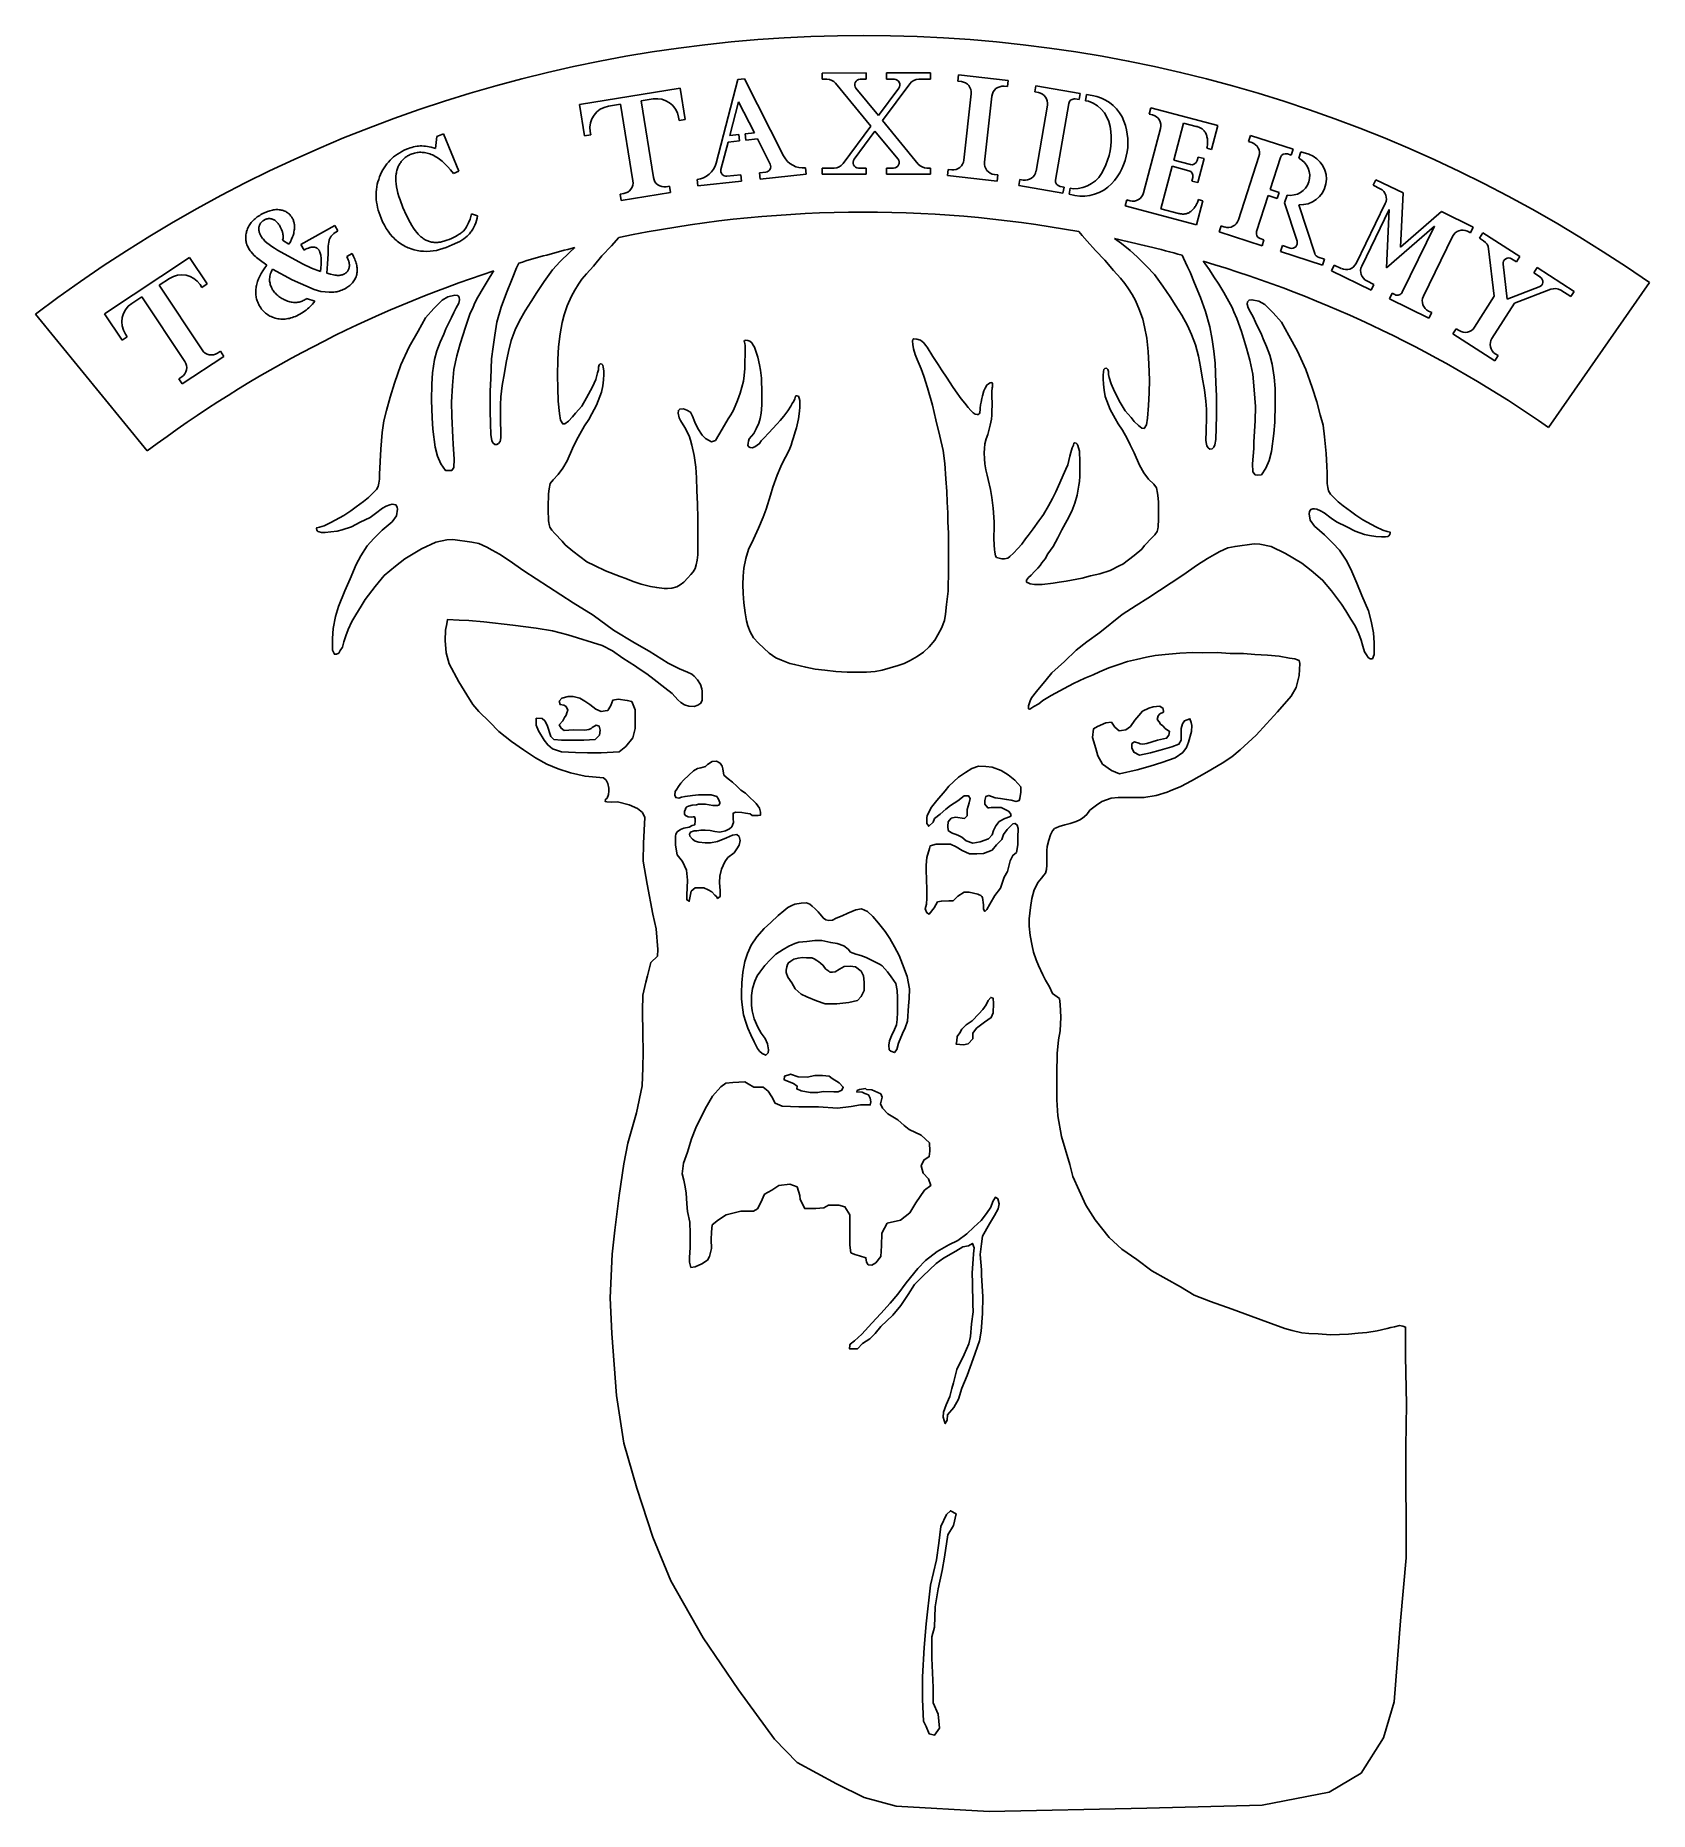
# Model space of a CAD drawing. Header units: inches. Extents: x 26.8 to 63.4, y -8.2 to 32.
import ezdxf

# ---------------------------------------------------------------- set-up
doc = ezdxf.new("R2010")
doc.units = ezdxf.units.IN
doc.header["$MEASUREMENT"] = 0

msp = doc.modelspace()

# ---------------------------------------------------------------- linework, layer by layer
for p, q in [((42.225, 29.113), (42.721, 31.005)), ((42.721, 31.005), (42.872, 31.021)), ((42.872, 31.021), (43.754, 29.275)), ((44.626, 31.153), (45.623, 31.154)), ((44.626, 31.011), (44.626, 31.153)), ((44.627, 31.011), (44.626, 31.011)), ((44.737, 31.011), (44.627, 31.011)), ((45.623, 31.011), (45.489, 31.011)), ((45.623, 31.154), (45.623, 31.011)), ((46.084, 31.011), (46.084, 31.154)), ((46.084, 31.154), (47.08, 31.154)), ((46.263, 31.011), (46.084, 31.011)), ((47.08, 31.011), (46.814, 31.011)), ((47.08, 31.154), (47.08, 31.011)), ((47.08, 31.011), (47.08, 31.011)), ((47.703, 30.968), (47.718, 31.109)), ((47.718, 31.109), (47.718, 31.109)), ((47.718, 31.109), (48.843, 30.985)), ((48.843, 30.985), (48.827, 30.844)), ((39.13, 30.441), (41.412, 30.808)), ((41.412, 30.808), (41.526, 30.101)), ((45.728, 29.952), (44.93, 30.92)), ((45.393, 30.807), (45.903, 30.188)), ((45.903, 30.188), (46.363, 30.812)), ((46.613, 30.91), (45.996, 30.075)), ((47.782, 30.959), (47.703, 30.968)), ((47.838, 29.182), (48.003, 30.683)), ((48.472, 30.631), (48.307, 29.13)), ((48.827, 30.844), (48.748, 30.853)), ((49.446, 30.723), (49.471, 30.864)), ((49.525, 30.71), (49.446, 30.723)), ((49.471, 30.864), (49.471, 30.864)), ((49.471, 30.864), (50.473, 30.69)), ((50.473, 30.69), (50.449, 30.55)), ((50.59, 30.526), (50.614, 30.666)), ((50.614, 30.666), (50.743, 30.644)), ((39.244, 29.733), (39.13, 30.441)), ((40.061, 30.446), (39.787, 30.402)), ((40.341, 28.709), (40.061, 30.446)), ((40.8, 30.565), (40.527, 30.521)), ((40.527, 30.521), (40.806, 28.784)), ((42.736, 30.501), (42.536, 29.735)), ((43.093, 29.795), (42.736, 30.501)), ((49.472, 28.933), (49.729, 30.421)), ((50.215, 30.464), (49.915, 28.729)), ((50.359, 30.566), (50.449, 30.55)), ((50.659, 30.514), (50.59, 30.526)), ((52.036, 30.224), (52.072, 30.361)), ((52.113, 30.203), (52.036, 30.224)), ((52.072, 30.361), (52.072, 30.361)), ((52.072, 30.361), (53.587, 29.964)), ((35.896, 29.712), (36.048, 29.775)), ((36.048, 29.775), (36.401, 28.931)), ((39.373, 29.829), (39.385, 29.756)), ((41.385, 30.078), (41.373, 30.151)), ((41.526, 30.101), (41.385, 30.078)), ((42.885, 29.773), (43.093, 29.795)), ((42.9, 29.631), (42.885, 29.773)), ((45.101, 29.102), (45.728, 29.952)), ((45.821, 29.838), (45.35, 29.2)), ((46.343, 29.206), (45.821, 29.838)), ((45.996, 30.075), (46.805, 29.092)), ((51.909, 28.437), (52.292, 29.898)), ((52.812, 30.02), (52.591, 29.178)), ((53.102, 29.944), (52.812, 30.02)), ((53.121, 29.939), (53.102, 29.944)), ((53.14, 29.933), (53.121, 29.939)), ((53.157, 29.926), (53.14, 29.933)), ((53.174, 29.919), (53.157, 29.926)), ((53.19, 29.911), (53.174, 29.919)), ((53.206, 29.903), (53.19, 29.911)), ((53.22, 29.894), (53.206, 29.903)), ((53.234, 29.885), (53.22, 29.894)), ((53.247, 29.874), (53.234, 29.885)), ((53.259, 29.864), (53.247, 29.874)), ((53.27, 29.852), (53.259, 29.864)), ((53.281, 29.841), (53.27, 29.852)), ((53.291, 29.828), (53.281, 29.841)), ((53.3, 29.815), (53.291, 29.828)), ((53.308, 29.801), (53.3, 29.815)), ((53.315, 29.787), (53.308, 29.801)), ((53.324, 29.767), (53.315, 29.787)), ((53.587, 29.964), (53.445, 29.421)), ((35.058, 29.348), (35.108, 29.376)), ((35.108, 29.376), (35.159, 29.402)), ((35.159, 29.402), (35.213, 29.426)), ((35.213, 29.426), (35.254, 29.442)), ((35.254, 29.442), (35.294, 29.457)), ((35.294, 29.457), (35.334, 29.469)), ((35.334, 29.469), (35.373, 29.479)), ((35.373, 29.479), (35.412, 29.487)), ((35.412, 29.487), (35.45, 29.493)), ((35.45, 29.493), (35.487, 29.497)), ((35.487, 29.497), (35.525, 29.5)), ((35.525, 29.5), (35.562, 29.5)), ((35.562, 29.5), (35.601, 29.498)), ((35.601, 29.498), (35.642, 29.494)), ((35.642, 29.494), (35.684, 29.488)), ((35.684, 29.488), (35.727, 29.48)), ((35.727, 29.48), (35.772, 29.47)), ((35.772, 29.47), (35.866, 29.443)), ((35.866, 29.443), (35.896, 29.712)), ((39.385, 29.756), (39.244, 29.733)), ((42.497, 29.588), (42.335, 28.97)), ((42.758, 29.616), (42.497, 29.588)), ((42.536, 29.735), (42.743, 29.757)), ((42.743, 29.757), (42.758, 29.616)), ((43.161, 29.659), (42.9, 29.631)), ((43.449, 29.088), (43.161, 29.659)), ((53.332, 29.747), (53.324, 29.767)), ((53.339, 29.727), (53.332, 29.747)), ((53.344, 29.706), (53.339, 29.727)), ((53.342, 29.448), (53.347, 29.47)), ((53.445, 29.421), (53.342, 29.448)), ((53.349, 29.686), (53.344, 29.706)), ((53.347, 29.47), (53.351, 29.492)), ((53.353, 29.665), (53.349, 29.686)), ((53.351, 29.492), (53.355, 29.515)), ((53.356, 29.644), (53.353, 29.665)), ((53.355, 29.515), (53.358, 29.537)), ((53.359, 29.623), (53.356, 29.644)), ((53.358, 29.537), (53.359, 29.558)), ((53.36, 29.601), (53.359, 29.623)), ((53.359, 29.558), (53.36, 29.58)), ((53.36, 29.58), (53.36, 29.601)), ((54.284, 29.603), (54.327, 29.738)), ((54.36, 29.578), (54.284, 29.603)), ((54.327, 29.738), (54.327, 29.738)), ((54.327, 29.738), (55.296, 29.426)), ((55.296, 29.426), (55.252, 29.291)), ((55.427, 29.221), (55.474, 29.369)), ((55.474, 29.369), (55.65, 29.312)), ((34.675, 28.957), (34.704, 29.005)), ((34.704, 29.005), (34.735, 29.051)), ((34.735, 29.051), (34.768, 29.095)), ((34.768, 29.095), (34.803, 29.137)), ((34.803, 29.137), (34.84, 29.178)), ((34.84, 29.178), (34.88, 29.216)), ((34.88, 29.216), (34.921, 29.252)), ((34.921, 29.252), (34.965, 29.286)), ((34.965, 29.286), (35.01, 29.318)), ((35, 28.966), (34.994, 28.942)), ((35.008, 28.989), (35, 28.966)), ((35.016, 29.011), (35.008, 28.989)), ((35.01, 29.318), (35.058, 29.348)), ((35.025, 29.032), (35.016, 29.011)), ((35.034, 29.053), (35.025, 29.032)), ((35.045, 29.073), (35.034, 29.053)), ((35.056, 29.092), (35.045, 29.073)), ((35.068, 29.111), (35.056, 29.092)), ((35.081, 29.129), (35.068, 29.111)), ((35.094, 29.147), (35.081, 29.129)), ((35.107, 29.164), (35.094, 29.147)), ((35.122, 29.18), (35.107, 29.164)), ((35.136, 29.195), (35.122, 29.18)), ((35.152, 29.21), (35.136, 29.195)), ((35.167, 29.224), (35.152, 29.21)), ((35.184, 29.238), (35.167, 29.224)), ((35.201, 29.251), (35.184, 29.238)), ((35.218, 29.263), (35.201, 29.251)), ((35.236, 29.274), (35.218, 29.263)), ((35.255, 29.285), (35.236, 29.274)), ((35.274, 29.295), (35.255, 29.285)), ((35.293, 29.305), (35.274, 29.295)), ((35.314, 29.314), (35.293, 29.305)), ((35.34, 29.324), (35.314, 29.314)), ((35.367, 29.333), (35.34, 29.324)), ((35.395, 29.341), (35.367, 29.333)), ((35.422, 29.347), (35.395, 29.341)), ((35.45, 29.352), (35.422, 29.347)), ((35.478, 29.355), (35.45, 29.352)), ((35.507, 29.357), (35.478, 29.355)), ((35.535, 29.357), (35.507, 29.357)), ((35.564, 29.356), (35.535, 29.357)), ((35.593, 29.354), (35.564, 29.356)), ((35.622, 29.35), (35.593, 29.354)), ((35.652, 29.344), (35.622, 29.35)), ((35.681, 29.338), (35.652, 29.344)), ((35.711, 29.329), (35.681, 29.338)), ((35.741, 29.32), (35.711, 29.329)), ((35.772, 29.309), (35.741, 29.32)), ((35.803, 29.296), (35.772, 29.309)), ((35.833, 29.281), (35.803, 29.296)), ((35.864, 29.265), (35.833, 29.281)), ((35.895, 29.246), (35.864, 29.265)), ((35.926, 29.226), (35.895, 29.246)), ((35.957, 29.204), (35.926, 29.226)), ((35.989, 29.18), (35.957, 29.204)), ((36.02, 29.154), (35.989, 29.18)), ((36.083, 29.096), (36.02, 29.154)), ((36.147, 29.031), (36.083, 29.096)), ((36.211, 28.959), (36.147, 29.031)), ((44.253, 29.004), (44.254, 29.004)), ((44.254, 29.004), (44.269, 28.862)), ((44.627, 28.858), (44.627, 29.001)), ((44.627, 29.001), (44.627, 29.001)), ((44.627, 29.001), (44.9, 29.001)), ((45.451, 29.001), (45.623, 29.001)), ((45.623, 29.001), (45.623, 28.859)), ((46.084, 28.859), (46.084, 29.001)), ((46.084, 29.001), (46.246, 29.001)), ((46.998, 29.001), (47.08, 29.001)), ((47.08, 29.001), (47.08, 29.001)), ((47.08, 29.001), (47.08, 28.859)), ((47.467, 28.828), (47.483, 28.97)), ((47.483, 28.97), (47.562, 28.961)), ((52.555, 29.04), (52.302, 28.076)), ((52.932, 28.941), (52.555, 29.04)), ((52.591, 29.178), (52.968, 29.079)), ((53.121, 29.168), (53.142, 29.25)), ((53.28, 29.214), (53.138, 28.67)), ((53.142, 29.25), (53.28, 29.214)), ((54.058, 27.826), (54.521, 29.264)), ((55.008, 29.238), (54.775, 28.513)), ((55.166, 29.319), (55.252, 29.291)), ((34.531, 28.518), (34.539, 28.575)), ((34.539, 28.575), (34.55, 28.632)), ((34.55, 28.632), (34.565, 28.688)), ((34.565, 28.688), (34.582, 28.744)), ((34.582, 28.744), (34.602, 28.8)), ((34.602, 28.8), (34.624, 28.854)), ((34.624, 28.854), (34.649, 28.906)), ((34.649, 28.906), (34.675, 28.957)), ((34.974, 28.815), (34.971, 28.76)), ((34.971, 28.76), (34.972, 28.702)), ((34.972, 28.702), (34.977, 28.641)), ((34.979, 28.868), (34.974, 28.815)), ((34.977, 28.641), (34.986, 28.576)), ((34.983, 28.894), (34.979, 28.868)), ((34.988, 28.918), (34.983, 28.894)), ((34.986, 28.576), (34.999, 28.507)), ((34.994, 28.942), (34.988, 28.918)), ((36.276, 28.879), (36.211, 28.959)), ((36.401, 28.931), (36.276, 28.879)), ((41.093, 28.576), (41.172, 28.589)), ((41.172, 28.589), (41.195, 28.448)), ((41.809, 28.6), (41.794, 28.742)), ((41.794, 28.742), (41.794, 28.742)), ((42.8, 28.706), (41.809, 28.6)), ((42.469, 28.814), (42.785, 28.847)), ((42.785, 28.847), (42.8, 28.706)), ((43.208, 28.892), (43.351, 28.908)), ((43.223, 28.751), (43.208, 28.892)), ((44.269, 28.862), (43.223, 28.751)), ((45.623, 28.859), (44.627, 28.858)), ((47.08, 28.859), (46.084, 28.859)), ((48.592, 28.704), (47.467, 28.828)), ((47.467, 28.828), (47.467, 28.828)), ((48.528, 28.855), (48.608, 28.846)), ((48.608, 28.846), (48.592, 28.704)), ((49.08, 28.602), (49.104, 28.743)), ((50.082, 28.429), (49.08, 28.602)), ((49.104, 28.743), (49.183, 28.729)), ((50.017, 28.585), (50.107, 28.569)), ((50.107, 28.569), (50.082, 28.429)), ((53, 28.706), (53.021, 28.788)), ((53.138, 28.67), (53, 28.706)), ((53.138, 28.67), (53.138, 28.67)), ((57.172, 28.737), (57.11, 28.609)), ((57.11, 28.609), (57.269, 28.531)), ((57.788, 28.436), (57.172, 28.737)), ((34.524, 28.402), (34.526, 28.46)), ((34.524, 28.344), (34.524, 28.402)), ((34.528, 28.285), (34.524, 28.344)), ((34.526, 28.46), (34.531, 28.518)), ((34.534, 28.226), (34.528, 28.285)), ((34.544, 28.167), (34.534, 28.226)), ((34.556, 28.107), (34.544, 28.167)), ((34.999, 28.507), (35.017, 28.435)), ((35.017, 28.435), (35.039, 28.359)), ((35.039, 28.359), (35.065, 28.279)), ((35.065, 28.279), (35.131, 28.108)), ((40.055, 28.409), (40.134, 28.422)), ((40.077, 28.269), (40.055, 28.409)), ((41.195, 28.448), (40.077, 28.269)), ((40.077, 28.269), (40.077, 28.269)), ((41.195, 28.448), (41.195, 28.448)), ((50.223, 28.405), (50.247, 28.545)), ((50.352, 28.382), (50.223, 28.405)), ((50.247, 28.545), (50.316, 28.533)), ((51.49, 28.141), (51.527, 28.279)), ((51.527, 28.279), (51.604, 28.259)), ((53.089, 28.145), (53.099, 28.164)), ((53.099, 28.164), (53.109, 28.183)), ((53.252, 28.261), (53.109, 27.717)), ((53.109, 28.183), (53.119, 28.203)), ((53.119, 28.203), (53.127, 28.223)), ((53.127, 28.223), (53.135, 28.244)), ((53.135, 28.244), (53.142, 28.266)), ((53.142, 28.266), (53.148, 28.288)), ((53.148, 28.288), (53.252, 28.261)), ((54.731, 28.377), (54.469, 27.563)), ((54.937, 28.311), (54.731, 28.377)), ((54.775, 28.513), (54.98, 28.446)), ((54.98, 28.446), (54.937, 28.311)), ((55.102, 28.211), (55.159, 28.389)), ((55.385, 27.345), (55.102, 28.211)), ((55.425, 28.169), (55.786, 27.061)), ((57.384, 28.197), (56.722, 26.839)), ((57.726, 27.206), (57.788, 28.436)), ((31.68, 27.744), (31.697, 27.767)), ((31.697, 27.767), (31.716, 27.79)), ((31.716, 27.79), (31.737, 27.811)), ((31.737, 27.811), (31.759, 27.832)), ((31.759, 27.832), (31.782, 27.853)), ((31.782, 27.853), (31.806, 27.873)), ((31.806, 27.873), (31.832, 27.892)), ((31.832, 27.892), (31.859, 27.91)), ((31.859, 27.91), (31.887, 27.928)), ((31.887, 27.928), (31.916, 27.946)), ((31.913, 27.759), (31.906, 27.749)), ((31.92, 27.768), (31.913, 27.759)), ((31.916, 27.946), (31.976, 27.977)), ((31.928, 27.777), (31.92, 27.768)), ((31.936, 27.785), (31.928, 27.777)), ((31.946, 27.793), (31.936, 27.785)), ((31.955, 27.801), (31.946, 27.793)), ((31.965, 27.808), (31.955, 27.801)), ((31.976, 27.815), (31.965, 27.808)), ((31.976, 27.977), (32.035, 28.004)), ((31.987, 27.822), (31.976, 27.815)), ((31.999, 27.829), (31.987, 27.822)), ((32.012, 27.834), (31.999, 27.829)), ((32.024, 27.84), (32.012, 27.834)), ((32.036, 27.844), (32.024, 27.84)), ((32.035, 28.004), (32.063, 28.015)), ((32.048, 27.848), (32.036, 27.844)), ((32.06, 27.851), (32.048, 27.848)), ((32.072, 27.853), (32.06, 27.851)), ((32.063, 28.015), (32.091, 28.025)), ((32.084, 27.854), (32.072, 27.853)), ((32.096, 27.855), (32.084, 27.854)), ((32.091, 28.025), (32.119, 28.034)), ((32.108, 27.855), (32.096, 27.855)), ((32.12, 27.855), (32.108, 27.855)), ((32.119, 28.034), (32.146, 28.041)), ((32.132, 27.853), (32.12, 27.855)), ((32.144, 27.851), (32.132, 27.853)), ((32.156, 27.849), (32.144, 27.851)), ((32.146, 28.041), (32.173, 28.047)), ((32.168, 27.845), (32.156, 27.849)), ((32.18, 27.841), (32.168, 27.845)), ((32.173, 28.047), (32.199, 28.052)), ((32.192, 27.836), (32.18, 27.841)), ((32.204, 27.831), (32.192, 27.836)), ((32.199, 28.052), (32.225, 28.056)), ((32.215, 27.824), (32.204, 27.831)), ((32.227, 27.817), (32.215, 27.824)), ((32.225, 28.056), (32.25, 28.058)), ((32.238, 27.809), (32.227, 27.817)), ((32.249, 27.8), (32.238, 27.809)), ((32.26, 27.791), (32.249, 27.8)), ((32.25, 28.058), (32.275, 28.059)), ((32.271, 27.781), (32.26, 27.791)), ((32.281, 27.77), (32.271, 27.781)), ((32.275, 28.059), (32.3, 28.058)), ((32.292, 27.758), (32.281, 27.77)), ((32.302, 27.745), (32.292, 27.758)), ((32.3, 28.058), (32.324, 28.056)), ((32.324, 28.056), (32.348, 28.053)), ((32.348, 28.053), (32.371, 28.049)), ((32.371, 28.049), (32.393, 28.044)), ((32.393, 28.044), (32.415, 28.038)), ((32.415, 28.038), (32.435, 28.03)), ((32.435, 28.03), (32.455, 28.022)), ((32.455, 28.022), (32.475, 28.013)), ((32.475, 28.013), (32.493, 28.003)), ((32.493, 28.003), (32.511, 27.992)), ((32.511, 27.992), (32.528, 27.979)), ((32.528, 27.979), (32.544, 27.966)), ((32.544, 27.966), (32.559, 27.952)), ((32.559, 27.952), (32.574, 27.937)), ((32.574, 27.937), (32.588, 27.92)), ((32.588, 27.92), (32.601, 27.903)), ((32.601, 27.903), (32.613, 27.885)), ((32.613, 27.885), (32.625, 27.866)), ((32.625, 27.866), (32.634, 27.849)), ((32.634, 27.849), (32.642, 27.832)), ((32.642, 27.832), (32.649, 27.814)), ((32.649, 27.814), (32.655, 27.796)), ((32.655, 27.796), (32.661, 27.777)), ((32.661, 27.777), (32.665, 27.758)), ((32.665, 27.758), (32.669, 27.739)), ((34.572, 28.047), (34.556, 28.107)), ((34.59, 27.986), (34.572, 28.047)), ((34.612, 27.925), (34.59, 27.986)), ((34.636, 27.864), (34.612, 27.925)), ((34.672, 27.782), (34.636, 27.864)), ((34.711, 27.706), (34.672, 27.782)), ((35.131, 28.108), (35.213, 27.923)), ((35.213, 27.923), (35.293, 27.766)), ((35.293, 27.766), (35.331, 27.698)), ((36.615, 27.756), (36.653, 27.846)), ((36.653, 27.846), (36.686, 27.961)), ((36.686, 27.961), (36.823, 27.921)), ((36.796, 27.809), (36.78, 27.756)), ((36.811, 27.864), (36.796, 27.809)), ((36.823, 27.921), (36.811, 27.864)), ((53.109, 27.717), (51.49, 28.141)), ((52.302, 28.076), (52.696, 27.973)), ((52.696, 27.973), (52.715, 27.968)), ((52.715, 27.968), (52.734, 27.964)), ((52.734, 27.964), (52.753, 27.962)), ((52.753, 27.962), (52.771, 27.96)), ((52.771, 27.96), (52.789, 27.958)), ((52.789, 27.958), (52.806, 27.958)), ((52.806, 27.958), (52.823, 27.959)), ((52.823, 27.959), (52.84, 27.96)), ((52.84, 27.96), (52.856, 27.963)), ((52.856, 27.963), (52.872, 27.966)), ((52.872, 27.966), (52.888, 27.971)), ((52.888, 27.971), (52.903, 27.976)), ((52.903, 27.976), (52.917, 27.982)), ((52.917, 27.982), (52.931, 27.989)), ((52.931, 27.989), (52.945, 27.997)), ((52.945, 27.997), (52.959, 28.005)), ((52.959, 28.005), (52.976, 28.018)), ((52.976, 28.018), (52.993, 28.032)), ((52.993, 28.032), (53.009, 28.046)), ((53.009, 28.046), (53.024, 28.061)), ((53.024, 28.061), (53.038, 28.077)), ((53.038, 28.077), (53.052, 28.093)), ((53.052, 28.093), (53.065, 28.11)), ((53.065, 28.11), (53.077, 28.127)), ((53.077, 28.127), (53.089, 28.145)), ((56.85, 26.777), (57.475, 28.058)), ((57.475, 28.058), (57.408, 26.742)), ((58.657, 28.013), (57.726, 27.206)), ((59.378, 27.662), (58.657, 28.013)), ((31.569, 27.437), (31.571, 27.463)), ((31.569, 27.412), (31.569, 27.437)), ((31.57, 27.386), (31.569, 27.412)), ((31.573, 27.361), (31.57, 27.386)), ((31.571, 27.463), (31.574, 27.489)), ((31.577, 27.337), (31.573, 27.361)), ((31.574, 27.489), (31.578, 27.515)), ((31.578, 27.515), (31.584, 27.541)), ((31.584, 27.541), (31.591, 27.568)), ((31.591, 27.568), (31.6, 27.594)), ((31.6, 27.594), (31.61, 27.621)), ((31.61, 27.621), (31.621, 27.647)), ((31.621, 27.647), (31.634, 27.672)), ((31.634, 27.672), (31.648, 27.697)), ((31.648, 27.697), (31.663, 27.721)), ((31.663, 27.721), (31.68, 27.744)), ((31.867, 27.636), (31.866, 27.623)), ((31.866, 27.623), (31.867, 27.611)), ((31.868, 27.648), (31.867, 27.636)), ((31.867, 27.611), (31.867, 27.598)), ((31.867, 27.598), (31.869, 27.585)), ((31.87, 27.66), (31.868, 27.648)), ((31.869, 27.585), (31.871, 27.572)), ((31.873, 27.673), (31.87, 27.66)), ((31.871, 27.572), (31.874, 27.559)), ((31.876, 27.685), (31.873, 27.673)), ((31.874, 27.559), (31.877, 27.546)), ((31.879, 27.696), (31.876, 27.685)), ((31.877, 27.546), (31.881, 27.533)), ((31.883, 27.708), (31.879, 27.696)), ((31.881, 27.533), (31.886, 27.52)), ((31.888, 27.718), (31.883, 27.708)), ((31.886, 27.52), (31.891, 27.506)), ((31.893, 27.729), (31.888, 27.718)), ((31.891, 27.506), (31.898, 27.493)), ((31.899, 27.739), (31.893, 27.729)), ((31.898, 27.493), (31.904, 27.479)), ((31.906, 27.749), (31.899, 27.739)), ((31.904, 27.479), (31.912, 27.466)), ((31.912, 27.466), (31.924, 27.446)), ((31.924, 27.446), (31.937, 27.426)), ((31.937, 27.426), (31.952, 27.407)), ((31.952, 27.407), (31.969, 27.387)), ((31.969, 27.387), (31.987, 27.367)), ((31.987, 27.367), (32.006, 27.347)), ((32.312, 27.732), (32.302, 27.745)), ((32.332, 27.703), (32.312, 27.732)), ((32.351, 27.671), (32.332, 27.703)), ((32.369, 27.638), (32.351, 27.671)), ((32.384, 27.605), (32.369, 27.638)), ((32.396, 27.573), (32.384, 27.605)), ((32.401, 27.557), (32.396, 27.573)), ((32.405, 27.541), (32.401, 27.557)), ((32.409, 27.526), (32.405, 27.541)), ((32.406, 27.363), (32.415, 27.404)), ((32.548, 27.274), (32.406, 27.363)), ((32.412, 27.51), (32.409, 27.526)), ((32.414, 27.494), (32.412, 27.51)), ((32.416, 27.479), (32.414, 27.494)), ((32.415, 27.404), (32.416, 27.419)), ((32.417, 27.464), (32.416, 27.479)), ((32.416, 27.419), (32.417, 27.434)), ((32.417, 27.434), (32.417, 27.464)), ((32.61, 27.39), (32.581, 27.332)), ((32.633, 27.445), (32.61, 27.39)), ((32.642, 27.471), (32.633, 27.445)), ((32.651, 27.497), (32.642, 27.471)), ((32.657, 27.521), (32.651, 27.497)), ((32.663, 27.545), (32.657, 27.521)), ((32.67, 27.591), (32.663, 27.545)), ((32.669, 27.739), (32.672, 27.719)), ((32.673, 27.613), (32.67, 27.591)), ((32.672, 27.719), (32.674, 27.699)), ((32.674, 27.635), (32.673, 27.613)), ((32.674, 27.699), (32.675, 27.678)), ((32.675, 27.657), (32.674, 27.635)), ((32.675, 27.678), (32.675, 27.657)), ((32.82, 27.268), (33.588, 27.701)), ((33.459, 27.356), (33.452, 27.32)), ((33.463, 27.372), (33.459, 27.356)), ((33.468, 27.386), (33.463, 27.372)), ((33.473, 27.399), (33.468, 27.386)), ((33.478, 27.411), (33.473, 27.399)), ((33.484, 27.422), (33.478, 27.411)), ((33.49, 27.433), (33.484, 27.422)), ((33.498, 27.444), (33.49, 27.433)), ((33.506, 27.455), (33.498, 27.444)), ((33.514, 27.466), (33.506, 27.455)), ((33.524, 27.476), (33.514, 27.466)), ((33.534, 27.487), (33.524, 27.476)), ((33.545, 27.497), (33.534, 27.487)), ((33.569, 27.518), (33.545, 27.497)), ((33.595, 27.538), (33.569, 27.518)), ((33.588, 27.701), (33.658, 27.577)), ((33.625, 27.558), (33.595, 27.538)), ((33.658, 27.577), (33.625, 27.558)), ((34.753, 27.634), (34.711, 27.706)), ((34.798, 27.567), (34.753, 27.634)), ((34.845, 27.504), (34.798, 27.567)), ((34.895, 27.446), (34.845, 27.504)), ((34.922, 27.419), (34.895, 27.446)), ((34.948, 27.393), (34.922, 27.419)), ((34.976, 27.368), (34.948, 27.393)), ((35.004, 27.344), (34.976, 27.368)), ((35.331, 27.698), (35.369, 27.638)), ((35.369, 27.638), (35.406, 27.585)), ((35.406, 27.585), (35.443, 27.539)), ((35.443, 27.539), (35.479, 27.499)), ((35.479, 27.499), (35.516, 27.463)), ((35.516, 27.463), (35.535, 27.446)), ((35.535, 27.446), (35.554, 27.431)), ((35.554, 27.431), (35.573, 27.416)), ((35.573, 27.416), (35.593, 27.402)), ((35.593, 27.402), (35.613, 27.39)), ((35.613, 27.39), (35.632, 27.378)), ((35.632, 27.378), (35.652, 27.367)), ((35.652, 27.367), (35.672, 27.358)), ((35.672, 27.358), (35.693, 27.349)), ((36.079, 27.349), (36.123, 27.363)), ((36.123, 27.363), (36.178, 27.382)), ((36.178, 27.382), (36.23, 27.404)), ((36.23, 27.404), (36.276, 27.425)), ((36.276, 27.425), (36.324, 27.448)), ((36.324, 27.448), (36.362, 27.469)), ((36.362, 27.469), (36.408, 27.499)), ((36.408, 27.499), (36.433, 27.515)), ((36.466, 27.367), (36.419, 27.34)), ((36.433, 27.515), (36.454, 27.53)), ((36.454, 27.53), (36.472, 27.545)), ((36.51, 27.396), (36.466, 27.367)), ((36.472, 27.545), (36.49, 27.561)), ((36.49, 27.561), (36.507, 27.578)), ((36.507, 27.578), (36.526, 27.602)), ((36.551, 27.428), (36.51, 27.396)), ((36.526, 27.602), (36.548, 27.633)), ((36.548, 27.633), (36.569, 27.666)), ((36.589, 27.461), (36.551, 27.428)), ((36.569, 27.666), (36.601, 27.729)), ((36.624, 27.496), (36.589, 27.461)), ((36.601, 27.729), (36.615, 27.756)), ((36.641, 27.514), (36.624, 27.496)), ((36.657, 27.533), (36.641, 27.514)), ((36.672, 27.553), (36.657, 27.533)), ((36.686, 27.573), (36.672, 27.553)), ((36.7, 27.593), (36.686, 27.573)), ((36.713, 27.615), (36.7, 27.593)), ((36.738, 27.659), (36.713, 27.615)), ((36.76, 27.706), (36.738, 27.659)), ((36.78, 27.756), (36.76, 27.706)), ((53.624, 27.554), (53.667, 27.689)), ((54.592, 27.242), (53.624, 27.554)), ((53.667, 27.689), (53.743, 27.665)), ((54.549, 27.405), (54.636, 27.377)), ((54.636, 27.377), (54.592, 27.242)), ((57.408, 26.742), (58.498, 27.686)), ((58.498, 27.686), (57.769, 26.19)), ((58.248, 26.096), (58.909, 27.453)), ((59.243, 27.569), (59.315, 27.533)), ((59.315, 27.533), (59.378, 27.662)), ((59.518, 27.411), (59.595, 27.531)), ((59.611, 27.351), (59.518, 27.411)), ((59.595, 27.531), (60.434, 26.994)), ((28.373, 25.696), (30.299, 26.974)), ((30.299, 26.974), (30.695, 26.377)), ((31.583, 27.312), (31.577, 27.337)), ((31.59, 27.288), (31.583, 27.312)), ((31.598, 27.263), (31.59, 27.288)), ((31.608, 27.239), (31.598, 27.263)), ((31.619, 27.216), (31.608, 27.239)), ((31.631, 27.192), (31.619, 27.216)), ((31.644, 27.17), (31.631, 27.192)), ((31.658, 27.148), (31.644, 27.17)), ((31.674, 27.126), (31.658, 27.148)), ((31.69, 27.105), (31.674, 27.126)), ((31.725, 27.063), (31.69, 27.105)), ((31.765, 27.021), (31.725, 27.063)), ((31.788, 27), (31.765, 27.021)), ((31.814, 26.977), (31.788, 27)), ((31.877, 26.926), (31.814, 26.977)), ((32.006, 27.347), (32.051, 27.306)), ((32.051, 27.306), (32.101, 27.265)), ((32.101, 27.265), (32.158, 27.224)), ((32.158, 27.224), (32.221, 27.182)), ((32.221, 27.182), (32.291, 27.14)), ((32.291, 27.14), (32.855, 26.831)), ((32.581, 27.332), (32.548, 27.274)), ((32.891, 27.144), (32.82, 27.268)), ((32.926, 27.161), (32.891, 27.144)), ((32.96, 27.176), (32.926, 27.161)), ((32.991, 27.188), (32.96, 27.176)), ((33.02, 27.198), (32.991, 27.188)), ((33.034, 27.202), (33.02, 27.198)), ((33.048, 27.205), (33.034, 27.202)), ((33.06, 27.207), (33.048, 27.205)), ((33.073, 27.209), (33.06, 27.207)), ((33.084, 27.21), (33.073, 27.209)), ((33.096, 27.21), (33.084, 27.21)), ((33.106, 27.21), (33.096, 27.21)), ((33.111, 27.209), (33.106, 27.21)), ((33.116, 27.209), (33.111, 27.209)), ((33.126, 27.207), (33.116, 27.209)), ((33.136, 27.205), (33.126, 27.207)), ((33.145, 27.203), (33.136, 27.205)), ((33.154, 27.2), (33.145, 27.203)), ((33.162, 27.197), (33.154, 27.2)), ((33.17, 27.193), (33.162, 27.197)), ((33.178, 27.188), (33.17, 27.193)), ((33.186, 27.184), (33.178, 27.188)), ((33.193, 27.179), (33.186, 27.184)), ((33.2, 27.173), (33.193, 27.179)), ((33.206, 27.167), (33.2, 27.173)), ((33.212, 27.16), (33.206, 27.167)), ((33.218, 27.154), (33.212, 27.16)), ((33.224, 27.146), (33.218, 27.154)), ((33.229, 27.138), (33.224, 27.146)), ((33.234, 27.13), (33.229, 27.138)), ((33.239, 27.122), (33.234, 27.13)), ((33.243, 27.113), (33.239, 27.122)), ((33.247, 27.103), (33.243, 27.113)), ((33.251, 27.094), (33.247, 27.103)), ((33.258, 27.073), (33.251, 27.094)), ((33.264, 27.051), (33.258, 27.073)), ((33.269, 27.027), (33.264, 27.051)), ((33.273, 27.001), (33.269, 27.027)), ((33.276, 26.974), (33.273, 27.001)), ((33.278, 26.945), (33.276, 26.974)), ((33.434, 27.06), (33.426, 26.832)), ((33.437, 27.18), (33.434, 27.06)), ((33.441, 27.232), (33.437, 27.18)), ((33.445, 27.279), (33.441, 27.232)), ((33.452, 27.32), (33.445, 27.279)), ((33.862, 26.995), (33.98, 27.061)), ((33.879, 26.959), (33.862, 26.995)), ((33.892, 26.924), (33.879, 26.959)), ((33.98, 27.061), (34.013, 26.998)), ((34.013, 26.998), (34.041, 26.936)), ((35.062, 27.3), (35.004, 27.344)), ((35.122, 27.261), (35.062, 27.3)), ((35.153, 27.243), (35.122, 27.261)), ((35.184, 27.226), (35.153, 27.243)), ((35.216, 27.211), (35.184, 27.226)), ((35.249, 27.196), (35.216, 27.211)), ((35.282, 27.183), (35.249, 27.196)), ((35.315, 27.17), (35.282, 27.183)), ((35.383, 27.149), (35.315, 27.17)), ((35.453, 27.133), (35.383, 27.149)), ((35.526, 27.121), (35.453, 27.133)), ((35.599, 27.114), (35.526, 27.121)), ((35.672, 27.112), (35.599, 27.114)), ((35.745, 27.114), (35.672, 27.112)), ((35.693, 27.349), (35.713, 27.342)), ((35.713, 27.342), (35.734, 27.335)), ((35.734, 27.335), (35.755, 27.329)), ((35.817, 27.122), (35.745, 27.114)), ((35.755, 27.329), (35.776, 27.325)), ((35.776, 27.325), (35.797, 27.321)), ((35.797, 27.321), (35.818, 27.318)), ((35.89, 27.135), (35.817, 27.122)), ((35.818, 27.318), (35.839, 27.316)), ((35.839, 27.316), (35.86, 27.315)), ((35.86, 27.315), (35.881, 27.314)), ((35.881, 27.314), (35.902, 27.315)), ((35.962, 27.152), (35.89, 27.135)), ((35.902, 27.315), (35.923, 27.316)), ((35.923, 27.316), (35.944, 27.318)), ((35.944, 27.318), (35.965, 27.321)), ((36.107, 27.2), (35.962, 27.152)), ((35.965, 27.321), (35.985, 27.325)), ((35.985, 27.325), (36.006, 27.33)), ((36.006, 27.33), (36.079, 27.349)), ((36.25, 27.259), (36.107, 27.2)), ((36.37, 27.314), (36.25, 27.259)), ((36.419, 27.34), (36.37, 27.314)), ((55.011, 27.107), (55.055, 27.243)), ((55.959, 26.802), (55.011, 27.107)), ((55.055, 27.243), (55.228, 27.187)), ((55.867, 26.981), (56.003, 26.937)), ((59.853, 26.097), (59.725, 27.17)), ((60.434, 26.994), (60.357, 26.874)), ((31.862, 26.49), (31.889, 26.55)), ((32.047, 26.803), (31.877, 26.926)), ((31.889, 26.55), (31.921, 26.612)), ((31.921, 26.612), (31.959, 26.675)), ((31.959, 26.675), (32, 26.738)), ((32, 26.738), (32.047, 26.803)), ((32.126, 26.579), (32.119, 26.549)), ((32.135, 26.61), (32.126, 26.579)), ((32.146, 26.643), (32.135, 26.61)), ((32.159, 26.678), (32.146, 26.643)), ((32.174, 26.713), (32.159, 26.678)), ((32.621, 26.465), (32.174, 26.713)), ((32.855, 26.831), (33.063, 26.736)), ((33.063, 26.736), (33.262, 26.656)), ((33.262, 26.656), (33.272, 26.738)), ((33.272, 26.738), (33.278, 26.814)), ((33.28, 26.883), (33.278, 26.945)), ((33.278, 26.814), (33.28, 26.883)), ((33.426, 26.832), (33.408, 26.619)), ((33.408, 26.619), (33.489, 26.597)), ((33.489, 26.597), (33.558, 26.581)), ((33.558, 26.581), (33.589, 26.576)), ((33.589, 26.576), (33.617, 26.572)), ((33.617, 26.572), (33.643, 26.57)), ((33.643, 26.57), (33.654, 26.569)), ((33.654, 26.569), (33.665, 26.569)), ((33.665, 26.569), (33.687, 26.57)), ((33.687, 26.57), (33.707, 26.572)), ((33.707, 26.572), (33.726, 26.575)), ((33.726, 26.575), (33.745, 26.579)), ((33.745, 26.579), (33.763, 26.584)), ((33.763, 26.584), (33.78, 26.59)), ((33.78, 26.59), (33.788, 26.593)), ((33.788, 26.593), (33.796, 26.597)), ((33.796, 26.597), (33.804, 26.601)), ((33.804, 26.601), (33.812, 26.605)), ((33.812, 26.605), (33.822, 26.611)), ((33.822, 26.611), (33.832, 26.617)), ((33.832, 26.617), (33.841, 26.624)), ((33.841, 26.624), (33.85, 26.632)), ((33.85, 26.632), (33.858, 26.639)), ((33.858, 26.639), (33.866, 26.647)), ((33.866, 26.647), (33.873, 26.656)), ((33.873, 26.656), (33.879, 26.665)), ((33.879, 26.665), (33.886, 26.674)), ((33.886, 26.674), (33.891, 26.684)), ((33.891, 26.684), (33.897, 26.694)), ((33.903, 26.891), (33.892, 26.924)), ((33.897, 26.694), (33.901, 26.704)), ((33.901, 26.704), (33.905, 26.715)), ((33.908, 26.876), (33.903, 26.891)), ((33.905, 26.715), (33.909, 26.726)), ((33.911, 26.86), (33.908, 26.876)), ((33.909, 26.726), (33.912, 26.738)), ((33.914, 26.845), (33.911, 26.86)), ((33.912, 26.738), (33.915, 26.75)), ((33.917, 26.83), (33.914, 26.845)), ((33.915, 26.75), (33.917, 26.762)), ((33.918, 26.816), (33.917, 26.83)), ((33.917, 26.762), (33.918, 26.775)), ((33.919, 26.802), (33.918, 26.816)), ((33.918, 26.775), (33.919, 26.788)), ((33.919, 26.788), (33.919, 26.802)), ((34.041, 26.936), (34.052, 26.907)), ((34.052, 26.907), (34.063, 26.877)), ((34.063, 26.877), (34.072, 26.849)), ((34.077, 26.563), (34.069, 26.538)), ((34.072, 26.849), (34.079, 26.821)), ((34.084, 26.589), (34.077, 26.563)), ((34.079, 26.821), (34.086, 26.793)), ((34.09, 26.616), (34.084, 26.589)), ((34.086, 26.793), (34.09, 26.766)), ((34.09, 26.766), (34.094, 26.74)), ((34.094, 26.64), (34.09, 26.616)), ((34.094, 26.74), (34.096, 26.714)), ((34.096, 26.664), (34.094, 26.64)), ((34.096, 26.714), (34.097, 26.688)), ((34.097, 26.688), (34.096, 26.664)), ((56.003, 26.937), (55.959, 26.802)), ((56.002, 26.937), (56.003, 26.937)), ((56.229, 26.802), (56.167, 26.674)), ((56.167, 26.674), (57.062, 26.237)), ((56.388, 26.724), (56.229, 26.802)), ((60.053, 26.825), (60.148, 26.029)), ((60.357, 26.874), (60.245, 26.945)), ((60.745, 26.625), (60.822, 26.745)), ((60.896, 26.528), (60.745, 26.625)), ((60.822, 26.745), (61.661, 26.207)), ((29.843, 26.5), (29.612, 26.347)), ((29.612, 26.347), (30.585, 24.88)), ((30.576, 26.298), (30.536, 26.36)), ((30.695, 26.377), (30.576, 26.298)), ((31.797, 26.201), (31.798, 26.229)), ((31.797, 26.174), (31.797, 26.201)), ((31.798, 26.147), (31.797, 26.174)), ((31.798, 26.229), (31.8, 26.257)), ((31.8, 26.257), (31.804, 26.285)), ((31.804, 26.285), (31.808, 26.314)), ((31.808, 26.314), (31.814, 26.342)), ((31.814, 26.342), (31.821, 26.371)), ((31.821, 26.371), (31.83, 26.401)), ((31.83, 26.401), (31.839, 26.43)), ((31.839, 26.43), (31.862, 26.49)), ((32.112, 26.492), (32.111, 26.479)), ((32.111, 26.479), (32.111, 26.466)), ((32.111, 26.466), (32.112, 26.44)), ((32.115, 26.52), (32.112, 26.492)), ((32.112, 26.44), (32.115, 26.415)), ((32.119, 26.549), (32.115, 26.52)), ((32.115, 26.415), (32.12, 26.39)), ((32.12, 26.39), (32.126, 26.365)), ((32.126, 26.365), (32.134, 26.34)), ((32.134, 26.34), (32.143, 26.316)), ((32.143, 26.316), (32.154, 26.291)), ((32.154, 26.291), (32.167, 26.267)), ((32.167, 26.267), (32.18, 26.245)), ((32.18, 26.245), (32.194, 26.224)), ((32.194, 26.224), (32.209, 26.204)), ((32.209, 26.204), (32.225, 26.184)), ((32.225, 26.184), (32.242, 26.164)), ((32.242, 26.164), (32.259, 26.146)), ((33.117, 26.252), (32.621, 26.465)), ((33.271, 26.205), (33.117, 26.252)), ((33.37, 26.194), (33.271, 26.205)), ((33.457, 26.188), (33.37, 26.194)), ((33.497, 26.187), (33.457, 26.188)), ((33.534, 26.188), (33.497, 26.187)), ((33.569, 26.191), (33.534, 26.188)), ((33.6, 26.195), (33.569, 26.191)), ((33.631, 26.2), (33.6, 26.195)), ((33.66, 26.207), (33.631, 26.2)), ((33.69, 26.215), (33.66, 26.207)), ((33.718, 26.224), (33.69, 26.215)), ((33.747, 26.235), (33.718, 26.224)), ((33.775, 26.247), (33.747, 26.235)), ((33.803, 26.26), (33.775, 26.247)), ((33.83, 26.275), (33.803, 26.26)), ((33.857, 26.291), (33.83, 26.275)), ((33.882, 26.307), (33.857, 26.291)), ((33.906, 26.324), (33.882, 26.307)), ((33.928, 26.342), (33.906, 26.324)), ((33.949, 26.361), (33.928, 26.342)), ((33.969, 26.381), (33.949, 26.361)), ((33.988, 26.401), (33.969, 26.381)), ((34.005, 26.422), (33.988, 26.401)), ((34.02, 26.444), (34.005, 26.422)), ((34.034, 26.466), (34.02, 26.444)), ((34.047, 26.489), (34.034, 26.466)), ((34.058, 26.513), (34.047, 26.489)), ((34.069, 26.538), (34.058, 26.513)), ((57.125, 26.365), (56.966, 26.443)), ((57.062, 26.237), (57.125, 26.365)), ((57.539, 26.163), (57.477, 26.035)), ((57.602, 26.133), (57.539, 26.163)), ((60.148, 26.029), (60.873, 26.306)), ((61.136, 26.254), (60.312, 25.94)), ((61.078, 23.126), (63.368, 26.406)), ((61.584, 26.087), (61.36, 26.231)), ((61.661, 26.207), (61.584, 26.087)), ((29.219, 26.086), (28.988, 25.933)), ((30.192, 24.619), (29.219, 26.086)), ((31.801, 26.12), (31.798, 26.147)), ((31.804, 26.093), (31.801, 26.12)), ((31.809, 26.067), (31.804, 26.093)), ((31.815, 26.04), (31.809, 26.067)), ((31.823, 26.014), (31.815, 26.04)), ((31.831, 25.989), (31.823, 26.014)), ((31.841, 25.963), (31.831, 25.989)), ((31.852, 25.938), (31.841, 25.963)), ((31.864, 25.913), (31.852, 25.938)), ((31.877, 25.888), (31.864, 25.913)), ((31.894, 25.86), (31.877, 25.888)), ((31.912, 25.833), (31.894, 25.86)), ((31.931, 25.807), (31.912, 25.833)), ((31.951, 25.782), (31.931, 25.807)), ((31.972, 25.759), (31.951, 25.782)), ((31.993, 25.738), (31.972, 25.759)), ((32.259, 26.146), (32.278, 26.128)), ((32.278, 26.128), (32.298, 26.111)), ((32.298, 26.111), (32.318, 26.094)), ((32.318, 26.094), (32.34, 26.078)), ((32.34, 26.078), (32.362, 26.063)), ((32.362, 26.063), (32.386, 26.048)), ((32.386, 26.048), (32.41, 26.035)), ((32.41, 26.035), (32.435, 26.021)), ((32.435, 26.021), (32.489, 25.997)), ((32.489, 25.997), (32.516, 25.986)), ((32.516, 25.986), (32.544, 25.977)), ((32.544, 25.977), (32.571, 25.969)), ((32.571, 25.969), (32.597, 25.963)), ((32.597, 25.963), (32.624, 25.959)), ((32.624, 25.959), (32.65, 25.956)), ((32.65, 25.956), (32.676, 25.954)), ((32.676, 25.954), (32.702, 25.954)), ((32.702, 25.954), (32.727, 25.956)), ((32.727, 25.956), (32.752, 25.959)), ((32.752, 25.959), (32.777, 25.963)), ((32.777, 25.963), (32.801, 25.97)), ((32.801, 25.97), (32.826, 25.977)), ((32.826, 25.977), (32.85, 25.987)), ((32.85, 25.987), (32.873, 25.998)), ((32.905, 25.759), (32.871, 25.736)), ((32.873, 25.998), (32.897, 26.01)), ((32.897, 26.01), (32.913, 26.02)), ((32.937, 25.783), (32.905, 25.759)), ((32.913, 26.02), (32.929, 26.03)), ((32.929, 26.03), (32.944, 26.041)), ((32.968, 25.808), (32.937, 25.783)), ((32.944, 26.041), (32.947, 26.043)), ((32.947, 26.043), (33.133, 25.986)), ((32.998, 25.834), (32.968, 25.808)), ((33.027, 25.861), (32.998, 25.834)), ((33.054, 25.888), (33.027, 25.861)), ((33.08, 25.918), (33.054, 25.888)), ((33.107, 25.95), (33.08, 25.918)), ((33.133, 25.986), (33.107, 25.95)), ((57.477, 26.035), (58.372, 25.599)), ((58.435, 25.727), (58.363, 25.762)), ((59.403, 25.394), (59.853, 26.097)), ((60.312, 25.94), (59.8, 25.14)), ((29.339, 22.592), (26.808, 25.694)), ((28.769, 25.099), (28.373, 25.696)), ((32.016, 25.717), (31.993, 25.738)), ((32.04, 25.698), (32.016, 25.717)), ((32.065, 25.681), (32.04, 25.698)), ((32.091, 25.664), (32.065, 25.681)), ((32.117, 25.649), (32.091, 25.664)), ((32.145, 25.636), (32.117, 25.649)), ((32.174, 25.624), (32.145, 25.636)), ((32.203, 25.613), (32.174, 25.624)), ((32.234, 25.603), (32.203, 25.613)), ((32.265, 25.595), (32.234, 25.603)), ((32.297, 25.588), (32.265, 25.595)), ((32.33, 25.583), (32.297, 25.588)), ((32.362, 25.58), (32.33, 25.583)), ((32.395, 25.579), (32.362, 25.58)), ((32.428, 25.579), (32.395, 25.579)), ((32.461, 25.581), (32.428, 25.579)), ((32.494, 25.584), (32.461, 25.581)), ((32.527, 25.589), (32.494, 25.584)), ((32.56, 25.596), (32.527, 25.589)), ((32.594, 25.605), (32.56, 25.596)), ((32.628, 25.615), (32.594, 25.605)), ((32.662, 25.627), (32.628, 25.615)), ((32.696, 25.641), (32.662, 25.627)), ((32.73, 25.656), (32.696, 25.641)), ((32.765, 25.674), (32.73, 25.656)), ((32.799, 25.692), (32.765, 25.674)), ((32.871, 25.736), (32.799, 25.692)), ((58.372, 25.599), (58.435, 25.727)), ((58.435, 25.727), (58.434, 25.727)), ((58.913, 25.242), (58.99, 25.362)), ((58.99, 25.362), (59.058, 25.319)), ((28.888, 25.178), (28.769, 25.099)), ((28.847, 25.239), (28.888, 25.178)), ((59.866, 24.631), (58.913, 25.242)), ((31.077, 24.735), (30.134, 24.11)), ((30.931, 24.81), (30.998, 24.854)), ((30.998, 24.854), (31.077, 24.735)), ((31.077, 24.735), (31.077, 24.735)), ((59.943, 24.751), (59.866, 24.631)), ((59.866, 24.631), (59.866, 24.631)), ((59.876, 24.795), (59.943, 24.751)), ((30.055, 24.228), (30.121, 24.273)), ((30.134, 24.11), (30.055, 24.228)), ((30.134, 24.11), (30.134, 24.11))]:
    msp.add_line(p, q)
for points in [[(40.023, 27.426), (39.852, 27.235), (39.64, 27.013), (39.446, 26.779), (39.287, 26.605), (39.185, 26.486), (39.106, 26.367), (39.022, 26.235), (38.947, 26.098), (38.853, 25.88), (38.783, 25.677), (38.738, 25.5), (38.69, 25.244), (38.655, 24.948), (38.641, 24.66), (38.632, 24.302), (38.637, 24.011), (38.65, 23.719), (38.677, 23.437), (38.699, 23.287), (38.752, 23.203), (38.798, 23.205), (38.878, 23.266), (38.973, 23.363), (39.042, 23.451), (39.181, 23.603), (39.293, 23.793), (39.422, 24.042), (39.499, 24.214), (39.541, 24.359), (39.558, 24.427), (39.558, 24.489), (39.574, 24.541), (39.6, 24.567), (39.638, 24.559), (39.661, 24.535), (39.67, 24.492), (39.679, 24.404), (39.679, 24.323), (39.673, 24.203), (39.658, 24.067), (39.629, 23.923), (39.516, 23.632), (39.408, 23.431), (39.34, 23.307), (39.241, 23.164), (39.135, 22.971), (39.065, 22.834), (38.975, 22.65), (38.852, 22.372), (38.753, 22.2), (38.651, 22.056), (38.532, 21.937), (38.467, 21.856), (38.446, 21.733), (38.43, 21.624), (38.428, 21.527), (38.42, 21.407), (38.42, 21.314), (38.423, 21.17), (38.425, 21.106), (38.43, 21.013), (38.434, 20.972), (38.442, 20.926), (38.458, 20.867), (38.506, 20.796), (38.575, 20.723), (38.74, 20.547), (38.803, 20.466), (38.977, 20.323), (39.296, 20.078), (39.474, 20), (39.721, 19.879), (40.053, 19.747), (40.177, 19.7), (40.346, 19.638), (40.53, 19.576), (40.742, 19.523), (40.879, 19.498), (41.045, 19.479), (41.126, 19.476), (41.22, 19.482), (41.332, 19.516), (41.41, 19.563), (41.497, 19.622), (41.585, 19.722), (41.65, 19.791), (41.706, 19.855), (41.749, 19.932), (41.774, 20.015), (41.795, 20.119), (41.811, 20.236), (41.811, 20.362), (41.814, 20.744), (41.814, 20.916), (41.811, 21.07), (41.802, 21.387), (41.792, 21.695), (41.78, 21.983), (41.765, 22.227), (41.746, 22.384), (41.725, 22.488), (41.674, 22.725), (41.647, 22.833), (41.614, 22.936), (41.568, 23.021), (41.529, 23.103), (41.481, 23.184), (41.42, 23.284), (41.389, 23.346), (41.367, 23.446), (41.372, 23.511), (41.4, 23.539), (41.483, 23.546), (41.561, 23.515), (41.643, 23.468), (41.693, 23.379), (41.747, 23.246), (41.815, 23.099), (41.906, 22.951), (41.987, 22.874), (42.12, 22.802), (42.21, 22.826), (42.363, 23.087), (42.496, 23.323), (42.556, 23.413), (42.623, 23.516), (42.713, 23.733), (42.774, 23.903), (42.846, 24.174), (42.864, 24.301), (42.877, 24.458), (42.877, 24.615), (42.881, 24.77), (42.885, 24.844), (42.887, 24.923), (42.881, 24.983), (42.875, 25.024), (42.865, 25.058), (42.863, 25.077), (42.871, 25.091), (42.9, 25.099), (42.941, 25.091), (42.986, 25.079), (43.031, 25.038), (43.065, 24.989), (43.092, 24.94), (43.135, 24.827), (43.17, 24.715), (43.209, 24.543), (43.229, 24.421), (43.25, 24.244), (43.256, 24.137), (43.258, 24.005), (43.26, 23.868), (43.258, 23.648), (43.256, 23.531), (43.243, 23.448), (43.227, 23.325), (43.192, 23.219), (43.133, 23.093), (43.078, 22.991), (43.025, 22.93), (42.973, 22.864), (42.957, 22.817), (42.951, 22.77), (42.947, 22.713), (42.965, 22.682), (42.998, 22.67), (43.039, 22.664), (43.1, 22.684), (43.153, 22.723), (43.209, 22.76), (43.249, 22.819), (43.301, 22.874), (43.429, 23.008), (43.504, 23.092), (43.609, 23.207), (43.676, 23.279), (43.756, 23.382), (43.849, 23.5), (43.916, 23.609), (43.946, 23.665), (43.984, 23.723), (44.006, 23.77), (44.018, 23.804), (44.027, 23.83), (44.037, 23.844), (44.057, 23.844), (44.089, 23.832), (44.109, 23.79), (44.119, 23.737), (44.119, 23.655), (44.119, 23.576), (44.113, 23.498), (44.098, 23.372), (44.09, 23.318), (44.063, 23.182), (44.046, 23.114), (44.019, 23.023), (43.979, 22.897), (43.949, 22.81), (43.923, 22.725), (43.894, 22.646), (43.851, 22.549), (43.743, 22.355), (43.692, 22.241), (43.606, 22.043), (43.511, 21.772), (43.458, 21.594), (43.356, 21.274), (43.289, 21.096), (43.189, 20.843), (43.073, 20.597), (42.961, 20.357), (42.896, 20.154), (42.855, 19.94), (42.839, 19.757), (42.831, 19.569), (42.835, 19.365), (42.855, 19.153), (42.884, 18.925), (42.913, 18.743), (42.941, 18.629), (42.998, 18.494), (43.076, 18.356), (43.182, 18.237), (43.427, 18.013), (43.582, 17.907), (43.704, 17.854), (43.782, 17.825), (43.896, 17.777), (44.002, 17.756), (44.257, 17.694), (44.469, 17.65), (44.685, 17.625), (44.938, 17.597), (45.195, 17.58), (45.479, 17.58), (45.63, 17.584), (45.83, 17.597), (45.985, 17.629), (46.165, 17.678), (46.352, 17.731), (46.483, 17.78), (46.622, 17.845), (46.777, 17.935), (46.92, 18.033), (47.05, 18.159), (47.177, 18.306), (47.25, 18.428), (47.328, 18.581), (47.398, 18.752), (47.418, 18.899), (47.446, 19.111), (47.479, 19.414), (47.483, 19.536), (47.492, 19.793), (47.492, 20.054), (47.492, 20.237), (47.488, 20.733), (47.475, 20.986), (47.475, 21.19), (47.459, 21.434), (47.45, 21.673), (47.431, 21.962), (47.405, 22.311), (47.367, 22.6), (47.296, 22.928), (47.206, 23.294), (47.129, 23.628), (47.013, 24.02), (46.928, 24.288), (46.871, 24.449), (46.783, 24.663), (46.732, 24.78), (46.694, 24.906), (46.679, 25.003), (46.675, 25.079), (46.679, 25.114), (46.704, 25.133), (46.77, 25.123), (46.858, 25.098), (46.928, 25.038), (46.966, 24.988), (47.004, 24.94), (47.137, 24.731), (47.252, 24.55), (47.329, 24.431), (47.46, 24.239), (47.583, 24.051), (47.648, 23.955), (47.78, 23.77), (47.856, 23.674), (47.937, 23.578), (47.999, 23.509), (48.052, 23.455), (48.091, 23.424), (48.141, 23.419), (48.168, 23.421), (48.182, 23.431), (48.198, 23.457), (48.203, 23.477), (48.209, 23.513), (48.21, 23.565), (48.217, 23.634), (48.227, 23.698), (48.243, 23.784), (48.26, 23.844), (48.293, 23.957), (48.317, 24.014), (48.358, 24.084), (48.392, 24.11), (48.435, 24.135), (48.472, 24.141), (48.48, 24.132), (48.486, 24.11), (48.486, 24.084), (48.483, 24.047), (48.48, 24.022), (48.471, 23.941), (48.471, 23.905), (48.469, 23.869), (48.477, 23.62), (48.471, 23.506), (48.471, 23.403), (48.46, 23.312), (48.431, 23.175), (48.38, 22.964), (48.346, 22.868), (48.311, 22.754), (48.306, 22.651), (48.3, 22.548), (48.306, 22.412), (48.313, 22.304), (48.317, 22.252), (48.337, 22.167), (48.366, 22.042), (48.391, 21.944), (48.439, 21.717), (48.474, 21.537), (48.505, 21.294), (48.527, 20.984), (48.527, 20.874), (48.518, 20.614), (48.523, 20.46), (48.532, 20.363), (48.536, 20.297), (48.554, 20.213), (48.58, 20.178), (48.695, 20.152), (48.761, 20.152), (48.831, 20.165), (48.88, 20.2), (48.964, 20.278), (49.058, 20.382), (49.148, 20.483), (49.236, 20.604), (49.296, 20.678), (49.407, 20.829), (49.538, 21.007), (49.602, 21.097), (49.639, 21.151), (49.752, 21.35), (49.846, 21.519), (49.921, 21.667), (50.015, 21.869), (50.089, 22.044), (50.15, 22.179), (50.19, 22.28), (50.237, 22.475), (50.264, 22.556), (50.291, 22.664), (50.318, 22.725), (50.332, 22.767), (50.345, 22.775), (50.381, 22.772), (50.405, 22.749), (50.421, 22.717), (50.436, 22.666), (50.454, 22.59), (50.462, 22.349), (50.462, 22.19), (50.463, 22.021), (50.457, 21.902), (50.443, 21.816), (50.402, 21.589), (50.352, 21.406), (50.285, 21.231), (50.177, 21.023), (50.06, 20.806), (49.968, 20.623), (49.86, 20.431), (49.743, 20.265), (49.677, 20.148), (49.601, 20.056), (49.568, 19.998), (49.51, 19.94), (49.435, 19.865), (49.36, 19.782), (49.301, 19.723), (49.26, 19.665), (49.26, 19.623), (49.31, 19.598), (49.343, 19.582), (49.441, 19.565), (49.614, 19.569), (49.858, 19.599), (50, 19.619), (50.152, 19.644), (50.521, 19.71), (50.708, 19.76), (50.92, 19.811), (51.155, 19.888), (51.372, 19.994), (51.441, 20.029), (51.693, 20.223), (51.868, 20.366), (51.931, 20.447), (52.096, 20.622), (52.165, 20.695), (52.213, 20.767), (52.229, 20.826), (52.237, 20.872), (52.24, 20.913), (52.246, 21.006), (52.248, 21.069), (52.25, 21.214), (52.25, 21.307), (52.243, 21.427), (52.241, 21.524), (52.225, 21.633), (52.204, 21.755), (52.139, 21.837), (52.02, 21.956), (51.917, 22.099), (51.819, 22.271), (51.696, 22.55), (51.606, 22.734), (51.536, 22.871), (51.43, 23.063), (51.331, 23.207), (51.263, 23.331), (51.155, 23.532), (51.042, 23.823), (51.013, 23.966), (50.998, 24.103), (50.992, 24.223), (50.992, 24.304), (51.001, 24.391), (51.01, 24.435), (51.033, 24.458), (51.071, 24.467), (51.097, 24.441), (51.113, 24.389), (51.113, 24.326), (51.13, 24.259), (51.172, 24.114), (51.249, 23.942), (51.378, 23.692), (51.49, 23.503), (51.629, 23.351), (51.698, 23.262), (51.793, 23.166), (51.872, 23.105), (51.919, 23.103), (51.972, 23.187), (51.994, 23.337), (52.021, 23.619), (52.034, 23.91), (52.039, 24.202), (52.03, 24.559), (52.016, 24.848), (51.981, 25.144), (51.932, 25.4), (51.888, 25.577), (51.818, 25.78), (51.724, 25.997), (51.649, 26.134), (51.565, 26.267), (51.486, 26.386), (51.384, 26.505), (51.225, 26.679), (51.031, 26.913), (50.819, 27.135), (50.633, 27.343), (50.514, 27.475), (50.441, 27.562)], [(51.25, 27.401), (51.408, 27.288), (51.606, 27.134), (51.763, 26.986), (51.978, 26.78), (52.153, 26.592), (52.342, 26.327), (52.508, 26.081), (52.638, 25.877), (52.773, 25.666), (52.903, 25.437), (52.997, 25.231), (53.087, 24.994), (53.15, 24.743), (53.199, 24.499), (53.239, 24.262), (53.289, 23.975), (53.319, 23.717), (53.333, 23.538), (53.331, 23.301), (53.327, 23.09), (53.325, 22.993), (53.319, 22.885), (53.319, 22.84), (53.323, 22.787), (53.339, 22.709), (53.373, 22.662), (53.409, 22.636), (53.459, 22.639), (53.501, 22.677), (53.525, 22.728), (53.548, 22.855), (53.553, 23.113), (53.562, 23.394), (53.562, 23.638), (53.562, 23.844), (53.548, 24.134), (53.53, 24.577), (53.497, 24.854), (53.459, 25.116), (53.412, 25.407), (53.314, 25.75), (53.196, 26.071), (53.065, 26.389), (52.966, 26.642), (52.905, 26.764), (52.811, 26.956), (52.784, 27.026)], [(37.758, 26.849), (37.705, 26.743), (37.606, 26.49), (37.475, 26.171), (37.357, 25.85), (37.259, 25.508), (37.212, 25.217), (37.174, 24.954), (37.141, 24.678), (37.123, 24.235), (37.108, 23.944), (37.108, 23.738), (37.108, 23.494), (37.118, 23.213), (37.123, 22.955), (37.146, 22.829), (37.169, 22.777), (37.212, 22.739), (37.262, 22.736), (37.298, 22.762), (37.332, 22.81), (37.348, 22.887), (37.352, 22.94), (37.352, 22.986), (37.346, 23.093), (37.344, 23.191), (37.34, 23.402), (37.338, 23.638), (37.352, 23.817), (37.382, 24.075), (37.432, 24.362), (37.472, 24.599), (37.521, 24.843), (37.584, 25.094), (37.674, 25.332), (37.768, 25.538), (37.898, 25.766), (38.033, 25.977), (38.163, 26.181), (38.329, 26.428), (38.518, 26.692), (38.693, 26.88), (38.908, 27.086), (39.026, 27.198)], [(53.259, 26.89), (53.307, 26.828), (53.404, 26.693), (53.5, 26.539), (53.61, 26.371), (53.726, 26.178), (53.842, 25.979), (53.913, 25.843), (53.951, 25.747), (54.022, 25.592), (54.125, 25.296), (54.242, 24.92), (54.319, 24.649), (54.384, 24.334), (54.416, 23.973), (54.442, 23.6), (54.435, 23.278), (54.409, 22.8), (54.403, 22.645), (54.377, 22.304), (54.384, 22.117), (54.435, 22.053), (54.5, 22.046), (54.577, 22.053), (54.68, 22.201), (54.757, 22.375), (54.809, 22.581), (54.861, 22.986), (54.88, 23.244), (54.893, 23.643), (54.886, 24.004), (54.867, 24.264), (54.822, 24.56), (54.77, 24.76), (54.693, 24.959), (54.616, 25.133), (54.571, 25.256), (54.506, 25.378), (54.442, 25.513), (54.388, 25.631), (54.333, 25.736), (54.274, 25.837), (54.256, 25.918), (54.266, 25.971), (54.298, 26.01), (54.364, 26.018), (54.52, 25.985), (54.653, 25.907), (54.842, 25.718), (55.031, 25.507), (55.198, 25.208), (55.398, 24.852), (55.587, 24.441), (55.731, 24.03), (55.831, 23.708), (55.909, 23.409), (55.976, 23.175), (56.009, 22.909), (56.042, 22.531), (56.057, 22.251), (56.065, 22.096), (56.069, 21.979), (56.069, 21.856), (56.082, 21.763), (56.101, 21.688), (56.139, 21.616), (56.204, 21.553), (56.317, 21.441), (56.433, 21.35), (56.596, 21.228), (56.718, 21.137), (56.875, 21.03), (57.173, 20.87), (57.326, 20.795), (57.43, 20.766), (57.492, 20.754), (57.495, 20.735), (57.489, 20.701), (57.464, 20.669), (57.438, 20.658), (57.381, 20.645), (57.298, 20.645), (57.17, 20.658), (57.029, 20.677), (56.914, 20.703), (56.704, 20.773), (56.512, 20.875), (56.282, 20.984), (56.161, 21.073), (56.001, 21.194), (55.919, 21.239), (55.834, 21.274), (55.78, 21.284), (55.744, 21.281), (55.697, 21.269), (55.67, 21.218), (55.66, 21.171), (55.685, 21.023), (55.783, 20.887), (56.008, 20.696), (56.198, 20.506), (56.347, 20.345), (56.495, 20.116), (56.601, 19.917), (56.737, 19.596), (56.856, 19.321), (57, 18.969), (57.064, 18.739), (57.119, 18.471), (57.132, 18.244), (57.132, 18.086), (57.132, 17.982), (57.091, 17.886), (57.043, 17.886), (56.995, 17.914), (56.96, 17.976), (56.912, 18.044), (56.878, 18.168), (56.836, 18.306), (56.781, 18.45), (56.699, 18.629), (56.605, 18.78), (56.487, 18.974), (56.392, 19.125), (56.168, 19.424), (55.962, 19.667), (55.706, 19.886), (55.494, 20.048), (55.122, 20.272), (54.797, 20.428), (54.542, 20.478), (54.411, 20.49), (53.98, 20.428), (53.818, 20.397), (53.637, 20.316), (53.518, 20.247), (53.356, 20.154), (53.132, 20.01), (52.801, 19.779), (52.007, 19.26), (51.737, 19.088), (51.421, 18.891), (50.917, 18.478), (50.62, 18.271), (50.385, 18.082), (50.115, 17.821), (49.827, 17.569), (49.701, 17.407), (49.485, 17.146), (49.368, 17.002), (49.34, 16.93), (49.304, 16.822), (49.304, 16.75), (49.331, 16.741), (49.422, 16.804), (49.539, 16.867), (49.629, 16.939), (49.818, 17.056), (50.106, 17.209), (50.322, 17.326), (50.575, 17.443), (50.764, 17.524), (50.908, 17.587), (51.124, 17.677), (51.322, 17.749), (51.547, 17.821), (51.746, 17.866), (51.971, 17.92), (52.169, 17.956), (52.394, 17.983), (52.727, 18.01), (53.025, 18.028), (53.25, 18.019), (53.574, 18.028), (53.871, 18.001), (54.169, 18.001), (54.43, 17.983), (54.718, 17.965), (54.979, 17.947), (55.214, 17.902), (55.331, 17.884), (55.376, 17.866), (55.43, 17.848), (55.448, 17.776), (55.43, 17.506), (55.367, 17.236), (55.25, 17.038), (54.943, 16.684), (54.691, 16.413), (54.457, 16.152), (54.096, 15.819), (53.907, 15.666), (53.691, 15.522), (53.34, 15.315), (52.997, 15.117), (52.754, 14.991), (52.514, 14.895), (52.444, 14.865), (52.195, 14.79), (51.915, 14.74), (51.735, 14.74), (51.531, 14.74), (51.336, 14.74), (51.176, 14.73), (50.966, 14.655), (50.842, 14.57), (50.692, 14.455), (50.622, 14.361), (50.527, 14.275), (50.465, 14.234), (50.382, 14.196), (50.248, 14.155), (50.127, 14.12), (49.993, 14.082), (49.927, 14.058), (49.893, 14.04), (49.848, 13.988), (49.8, 13.895), (49.765, 13.775), (49.725, 13.636), (49.718, 13.539), (49.718, 13.443), (49.718, 13.332), (49.718, 13.208), (49.711, 13.111), (49.69, 13.032), (49.652, 12.982), (49.599, 12.918), (49.521, 12.823), (49.433, 12.648), (49.375, 12.454), (49.346, 12.25), (49.316, 11.997), (49.316, 11.831), (49.336, 11.617), (49.386, 11.381), (49.412, 11.239), (49.479, 11.063), (49.529, 10.937), (49.626, 10.725), (49.685, 10.608), (49.777, 10.453), (49.848, 10.302), (50.004, 10.188), (50.019, 10.052), (50.034, 9.765), (50.016, 9.457), (49.984, 9.254), (49.951, 8.947), (49.951, 8.794), (49.947, 8.638), (49.943, 8.398), (49.943, 7.898), (49.968, 7.53), (50.05, 7.064), (50.238, 6.43), (50.304, 6.16), (50.451, 5.841), (50.598, 5.506), (50.811, 5.179), (51.13, 4.779), (51.416, 4.509), (51.752, 4.28), (52.095, 4.019), (52.743, 3.657), (53.054, 3.469), (53.422, 3.33), (53.913, 3.15), (54.348, 2.994), (54.798, 2.83), (55.109, 2.715), (55.274, 2.671), (55.495, 2.615), (55.655, 2.603), (55.86, 2.591), (56.14, 2.575), (56.547, 2.583), (56.772, 2.607), (56.964, 2.627), (57.197, 2.659), (57.43, 2.715), (57.51, 2.739), (57.594, 2.755), (57.707, 2.779), (57.779, 2.767), (57.842, 2.747), (57.842, 2.084), (57.861, 1.004), (57.852, 0.032), (57.853, -2.48), (57.732, -3.904), (57.587, -5.739), (57.346, -6.56), (56.838, -7.356), (56.114, -7.791), (54.592, -8.08), (51.983, -8.153), (48.407, -8.225), (46.305, -8.105), (45.581, -7.911), (44.952, -7.598), (44.059, -7.115), (43.551, -6.584), (42.73, -5.473), (41.933, -4.29), (41.199, -3), (40.789, -2.01), (40.426, -0.9), (40.136, 0.114), (39.967, 1.2), (39.863, 2.605), (39.829, 3.407), (39.869, 4.397), (39.933, 4.943), (40.026, 5.73), (40.137, 6.444), (40.224, 6.915), (40.421, 7.603), (40.549, 8.212), (40.567, 8.619), (40.572, 8.982), (40.566, 9.389), (40.555, 9.911), (40.566, 10.262), (40.63, 10.559), (40.671, 10.704), (40.744, 11.004), (40.895, 11.146), (40.904, 11.297), (40.869, 11.768), (40.789, 12.097), (40.664, 12.776), (40.575, 13.3), (40.584, 13.709), (40.61, 14.286), (40.561, 14.4), (40.444, 14.494), (40.256, 14.573), (39.991, 14.641), (39.863, 14.637), (39.753, 14.641), (39.715, 14.649), (39.719, 14.698), (39.757, 14.728), (39.791, 14.811), (39.799, 14.886), (39.799, 14.954), (39.776, 15.06), (39.734, 15.135), (39.674, 15.185), (39.591, 15.196), (39.257, 15.222), (38.93, 15.304), (38.647, 15.393), (38.391, 15.501), (38.134, 15.638), (37.862, 15.824), (37.592, 16.009), (37.302, 16.239), (37.094, 16.459), (36.852, 16.689), (36.711, 16.849), (36.577, 17.065), (36.397, 17.364), (36.176, 17.768), (36.114, 18.016), (36.09, 18.295), (36.099, 18.53), (36.128, 18.678), (36.143, 18.775), (36.403, 18.76), (36.626, 18.753), (36.967, 18.723), (37.62, 18.647), (38.146, 18.579), (38.52, 18.515), (38.87, 18.43), (39.648, 18.184), (39.878, 18.068), (40.115, 17.902), (40.4, 17.72), (40.459, 17.672), (40.653, 17.542), (40.824, 17.419), (41.065, 17.229), (41.228, 17.099), (41.358, 16.956), (41.429, 16.897), (41.513, 16.845), (41.608, 16.81), (41.73, 16.802), (41.814, 16.833), (41.881, 16.877), (41.909, 16.948), (41.912, 17.031), (41.909, 17.154), (41.905, 17.201), (41.873, 17.304), (41.802, 17.407), (41.73, 17.49), (41.679, 17.538), (41.576, 17.585), (41.398, 17.656), (41.143, 17.787), (40.706, 18.055), (40.375, 18.248), (39.9, 18.53), (39.438, 18.873), (38.989, 19.154), (38.425, 19.512), (37.87, 19.88), (37.539, 20.11), (37.315, 20.254), (37.153, 20.347), (37.034, 20.416), (36.853, 20.497), (36.691, 20.528), (36.26, 20.59), (36.129, 20.578), (35.874, 20.528), (35.549, 20.372), (35.177, 20.148), (34.965, 19.986), (34.709, 19.768), (34.503, 19.525), (34.279, 19.225), (34.184, 19.074), (34.066, 18.881), (33.972, 18.73), (33.89, 18.551), (33.835, 18.406), (33.793, 18.268), (33.759, 18.145), (33.711, 18.076), (33.676, 18.014), (33.628, 17.986), (33.58, 17.986), (33.539, 18.083), (33.539, 18.186), (33.539, 18.344), (33.552, 18.571), (33.607, 18.84), (33.671, 19.069), (33.815, 19.421), (33.934, 19.697), (34.07, 20.017), (34.176, 20.216), (34.324, 20.445), (34.473, 20.606), (34.663, 20.797), (34.888, 20.987), (34.986, 21.123), (35.011, 21.271), (35.001, 21.319), (34.974, 21.369), (34.927, 21.382), (34.891, 21.384), (34.836, 21.374), (34.752, 21.339), (34.67, 21.295), (34.51, 21.173), (34.389, 21.084), (34.159, 20.976), (33.967, 20.873), (33.757, 20.803), (33.642, 20.778), (33.501, 20.759), (33.373, 20.746), (33.29, 20.746), (33.233, 20.759), (33.207, 20.77), (33.182, 20.801), (33.176, 20.835), (33.179, 20.854), (33.241, 20.867), (33.345, 20.895), (33.498, 20.97), (33.796, 21.131), (33.953, 21.237), (34.075, 21.328), (34.238, 21.45), (34.354, 21.541), (34.467, 21.654), (34.532, 21.716), (34.57, 21.788), (34.589, 21.863), (34.602, 21.956), (34.602, 22.079), (34.606, 22.196), (34.614, 22.351), (34.629, 22.632), (34.662, 23.009), (34.695, 23.276), (34.762, 23.509), (34.84, 23.809), (34.94, 24.131), (35.084, 24.542), (35.273, 24.952), (35.473, 25.308), (35.64, 25.608), (35.829, 25.819), (36.018, 26.007), (36.151, 26.085), (36.307, 26.118), (36.373, 26.111), (36.405, 26.072), (36.415, 26.018), (36.397, 25.937), (36.338, 25.837), (36.283, 25.732), (36.229, 25.613), (36.165, 25.478), (36.1, 25.356), (36.055, 25.234), (35.978, 25.06), (35.901, 24.86), (35.849, 24.661), (35.804, 24.364), (35.785, 24.104), (35.778, 23.743), (35.791, 23.344), (35.81, 23.087), (35.862, 22.681), (35.913, 22.475), (35.991, 22.301), (36.094, 22.153), (36.171, 22.147), (36.236, 22.153), (36.287, 22.217), (36.294, 22.404), (36.268, 22.745), (36.261, 22.9), (36.236, 23.378), (36.229, 23.7), (36.255, 24.074), (36.287, 24.434), (36.352, 24.75), (36.429, 25.02), (36.546, 25.396), (36.649, 25.693), (36.72, 25.847), (36.758, 25.944), (36.829, 26.079), (36.945, 26.278), (37.061, 26.472), (37.171, 26.639), (37.19, 26.671)]]:
    msp.add_lwpolyline(points)
for points in [[(39.42, 16.328), (39.505, 16.383), (39.575, 16.359), (39.599, 16.266), (39.583, 16.158), (39.482, 16.057), (39.226, 16.041), (38.993, 16.041), (38.721, 16.041), (38.55, 16.057), (38.48, 16.126), (38.402, 16.383), (38.348, 16.476), (38.286, 16.53), (38.153, 16.538), (38.146, 16.453), (38.153, 16.383), (38.2, 16.251), (38.332, 16.041), (38.41, 15.932), (38.519, 15.847), (38.721, 15.777), (39.039, 15.762), (39.311, 15.754), (39.622, 15.754), (40.026, 15.777), (40.181, 15.901), (40.337, 16.095), (40.391, 16.305), (40.391, 16.476), (40.391, 16.732), (40.313, 16.918), (40.212, 16.942), (40.01, 16.973), (39.886, 16.949), (39.839, 16.825), (39.769, 16.716), (39.715, 16.709), (39.622, 16.693), (39.498, 16.74), (39.365, 16.848), (39.249, 16.926), (39.14, 16.996), (38.985, 17.027), (38.876, 17.027), (38.728, 16.996), (38.674, 16.926), (38.69, 16.848), (38.775, 16.833), (38.829, 16.802), (38.868, 16.724), (38.845, 16.662), (38.829, 16.608), (38.791, 16.553), (38.752, 16.476), (38.674, 16.39), (38.713, 16.313), (38.783, 16.258), (38.993, 16.274), (39.249, 16.266), (39.339, 16.281), (39.392, 16.304)], [(51.798, 15.976), (51.701, 16.005), (51.64, 15.964), (51.643, 15.868), (51.688, 15.767), (51.813, 15.698), (52.064, 15.753), (52.288, 15.817), (52.549, 15.892), (52.709, 15.954), (52.757, 16.04), (52.762, 16.308), (52.788, 16.412), (52.833, 16.482), (52.958, 16.525), (52.989, 16.445), (53.001, 16.376), (52.992, 16.236), (52.923, 15.999), (52.878, 15.873), (52.797, 15.761), (52.622, 15.638), (52.32, 15.536), (52.06, 15.454), (51.761, 15.369), (51.366, 15.28), (51.183, 15.357), (50.98, 15.501), (50.87, 15.687), (50.824, 15.852), (50.753, 16.098), (50.777, 16.299), (50.868, 16.349), (51.053, 16.434), (51.179, 16.446), (51.258, 16.339), (51.355, 16.254), (51.41, 16.261), (51.504, 16.272), (51.61, 16.351), (51.707, 16.491), (51.798, 16.598), (51.884, 16.695), (52.025, 16.768), (52.129, 16.798), (52.28, 16.808), (52.351, 16.756), (52.357, 16.677), (52.28, 16.639), (52.236, 16.594), (52.22, 16.508), (52.259, 16.455), (52.289, 16.407), (52.341, 16.366), (52.4, 16.302), (52.498, 16.241), (52.482, 16.155), (52.43, 16.084), (52.224, 16.041), (51.979, 15.964), (51.889, 15.953), (51.831, 15.961)], [(41.307, 13.664), (41.346, 13.446), (41.465, 13.293), (41.552, 13.098), (41.574, 12.869), (41.563, 12.532), (41.563, 12.424), (41.618, 12.391), (41.629, 12.467), (41.661, 12.619), (41.748, 12.695), (41.944, 12.695), (42.042, 12.652), (42.129, 12.608), (42.194, 12.532), (42.238, 12.489), (42.26, 12.456), (42.314, 12.5), (42.314, 12.63), (42.303, 12.815), (42.311, 12.96), (42.349, 13.12), (42.425, 13.289), (42.491, 13.384), (42.632, 13.487), (42.698, 13.581), (42.745, 13.666), (42.773, 13.77), (42.749, 13.857), (42.696, 13.905), (42.598, 13.889), (42.464, 13.828), (42.257, 13.748), (42.1, 13.716), (41.974, 13.712), (41.832, 13.728), (41.753, 13.756), (41.69, 13.797), (41.627, 13.867), (41.619, 13.915), (41.642, 13.959), (41.729, 13.991), (41.791, 13.991), (41.878, 14.001), (41.974, 14.003), (42.093, 13.992), (42.196, 13.975), (42.309, 13.959), (42.435, 13.985), (42.526, 14.03), (42.578, 14.076), (42.621, 14.18), (42.611, 14.267), (42.611, 14.348), (42.615, 14.39), (42.673, 14.41), (42.806, 14.403), (42.893, 14.384), (42.997, 14.371), (43.045, 14.338), (43.12, 14.335), (43.175, 14.332), (43.233, 14.345), (43.233, 14.41), (43.207, 14.503), (43.129, 14.61), (42.944, 14.789), (42.889, 14.841), (42.782, 14.912), (42.695, 15.003), (42.595, 15.09), (42.497, 15.165), (42.397, 15.252), (42.374, 15.394), (42.365, 15.453), (42.316, 15.524), (42.232, 15.566), (42.138, 15.556), (42.031, 15.488), (41.986, 15.446), (41.879, 15.417), (41.801, 15.398), (41.711, 15.343), (41.61, 15.252), (41.487, 15.132), (41.426, 15.068), (41.377, 14.99), (41.332, 14.935), (41.296, 14.88), (41.287, 14.799), (41.312, 14.741), (41.38, 14.728), (41.439, 14.747), (41.523, 14.767), (41.694, 14.789), (41.824, 14.801), (41.954, 14.805), (42.116, 14.801), (42.238, 14.762), (42.281, 14.703), (42.309, 14.632), (42.309, 14.604), (42.289, 14.569), (42.258, 14.561), (42.151, 14.565), (41.982, 14.592), (41.828, 14.592), (41.784, 14.577), (41.686, 14.569), (41.603, 14.549), (41.564, 14.533), (41.532, 14.494), (41.532, 14.474), (41.512, 14.431), (41.512, 14.368), (41.532, 14.332), (41.591, 14.305), (41.658, 14.297), (41.706, 14.301), (41.737, 14.301), (41.749, 14.261), (41.749, 14.214), (41.741, 14.123), (41.685, 14.106), (41.613, 14.068), (41.497, 14.051), (41.418, 14.021), (41.343, 13.962), (41.311, 13.911), (41.307, 13.863), (41.305, 13.8), (41.305, 13.74), (41.307, 13.7), (41.307, 13.664)], [(46.996, 14.288), (47.002, 14.157), (47.044, 14.091), (47.139, 14.181), (47.175, 14.264), (47.3, 14.365), (47.432, 14.479), (47.533, 14.562), (47.7, 14.67), (47.843, 14.777), (47.945, 14.777), (47.981, 14.723), (47.957, 14.622), (47.915, 14.467), (47.915, 14.33), (47.855, 14.27), (47.646, 14.294), (47.551, 14.276), (47.479, 14.193), (47.473, 14.091), (47.479, 13.996), (47.557, 13.942), (47.7, 13.888), (47.79, 13.841), (47.891, 13.763), (48.04, 13.71), (48.207, 13.739), (48.392, 13.805), (48.482, 13.9), (48.506, 13.996), (48.559, 14.097), (48.637, 14.198), (48.768, 14.27), (48.87, 14.306), (48.906, 14.324), (48.894, 14.383), (48.846, 14.431), (48.685, 14.514), (48.458, 14.514), (48.41, 14.509), (48.38, 14.509), (48.315, 14.592), (48.309, 14.675), (48.333, 14.765), (48.404, 14.789), (48.548, 14.735), (48.667, 14.723), (48.804, 14.699), (48.906, 14.681), (49.019, 14.652), (49.091, 14.675), (49.108, 14.723), (49.126, 14.866), (49.126, 14.986), (48.995, 15.135), (48.84, 15.254), (48.685, 15.355), (48.482, 15.427), (48.333, 15.445), (48.166, 15.451), (48.016, 15.397), (47.873, 15.308), (47.718, 15.206), (47.497, 14.997), (47.414, 14.896), (47.223, 14.675), (47.103, 14.52), (47.044, 14.407), (47.007, 14.33)], [(48.256, 12.477), (48.285, 12.31), (48.285, 12.212), (48.314, 12.161), (48.36, 12.207), (48.429, 12.327), (48.538, 12.523), (48.665, 12.69), (48.751, 12.937), (48.826, 13.069), (48.889, 13.305), (48.947, 13.431), (49.033, 13.5), (49.062, 13.673), (49.062, 13.84), (49.068, 14.041), (49.045, 14.116), (48.999, 14.156), (48.947, 14.144), (48.82, 14.018), (48.734, 13.903), (48.694, 13.788), (48.579, 13.673), (48.475, 13.552), (48.28, 13.472), (48.13, 13.466), (47.963, 13.466), (47.802, 13.541), (47.664, 13.627), (47.532, 13.684), (47.37, 13.684), (47.209, 13.684), (47.077, 13.644), (47.06, 13.587), (47.002, 13.385), (46.985, 13.213), (46.985, 13.075), (46.991, 12.908), (47.002, 12.638), (46.996, 12.46), (46.991, 12.327), (46.962, 12.224), (46.996, 12.132), (47.048, 12.097), (47.163, 12.241), (47.244, 12.379), (47.33, 12.396), (47.497, 12.402), (47.595, 12.402), (47.698, 12.511), (47.848, 12.598), (47.957, 12.598), (48.153, 12.552), (48.187, 12.539), (48.221, 12.521), (48.245, 12.5)], [(44.573, 12.111), (44.536, 12.154), (44.471, 12.221), (44.403, 12.284), (44.35, 12.323), (44.274, 12.354), (44.151, 12.352), (44.005, 12.328), (43.937, 12.299), (43.853, 12.251), (43.759, 12.178), (43.634, 12.066), (43.462, 11.913), (43.316, 11.775), (43.147, 11.589), (43.022, 11.396), (42.935, 11.206), (42.877, 11.031), (42.829, 10.788), (42.807, 10.547), (42.804, 10.316), (42.804, 10.185), (42.813, 10.046), (42.848, 9.816), (42.896, 9.656), (42.945, 9.52), (43.01, 9.368), (43.087, 9.205), (43.164, 9.054), (43.211, 8.996), (43.27, 8.947), (43.348, 8.903), (43.402, 8.957), (43.411, 9.024), (43.392, 9.16), (43.334, 9.282), (43.246, 9.403), (43.168, 9.539), (43.087, 9.727), (43.039, 9.909), (43.028, 10.039), (43.025, 10.26), (43.051, 10.414), (43.101, 10.585), (43.159, 10.702), (43.217, 10.787), (43.329, 10.937), (43.461, 11.075), (43.582, 11.191), (43.742, 11.298), (43.869, 11.378), (44.006, 11.437), (44.101, 11.462), (44.282, 11.483), (44.461, 11.502), (44.622, 11.502), (44.821, 11.458), (44.967, 11.439), (45.117, 11.386), (45.214, 11.308), (45.273, 11.24), (45.394, 11.191), (45.506, 11.162), (45.622, 11.119), (45.94, 10.962), (45.984, 10.928), (46.11, 10.797), (46.188, 10.681), (46.295, 10.53), (46.329, 10.37), (46.338, 10.215), (46.333, 9.882), (46.324, 9.717), (46.314, 9.596), (46.27, 9.489), (46.197, 9.344), (46.153, 9.232), (46.139, 9.135), (46.144, 9.028), (46.183, 8.994), (46.265, 8.965), (46.319, 9.033), (46.358, 9.179), (46.45, 9.397), (46.508, 9.523), (46.562, 9.679), (46.586, 10.02), (46.601, 10.19), (46.606, 10.408), (46.557, 10.685), (46.445, 10.971), (46.369, 11.167), (46.27, 11.359), (46.163, 11.546), (46.057, 11.705), (45.907, 11.894), (45.773, 12.044), (45.655, 12.16), (45.655, 12.16), (45.655, 12.16), (45.519, 12.223), (45.39, 12.199), (45.209, 12.126), (45.209, 12.126), (45.079, 12.063), (44.942, 12.006), (44.942, 12.006), (44.86, 11.967), (44.781, 11.954), (44.711, 11.971), (44.711, 11.971), (44.711, 11.971), (44.655, 12.006), (44.573, 12.111)], [(44.861, 10.788), (44.924, 10.79), (45.024, 10.852), (45.129, 10.914), (45.26, 10.92), (45.384, 10.907), (45.514, 10.808), (45.564, 10.703), (45.582, 10.56), (45.576, 10.368), (45.508, 10.238), (45.427, 10.145), (45.235, 10.101), (44.962, 10.07), (44.695, 10.07), (44.496, 10.139), (44.279, 10.225), (44.155, 10.287), (44.013, 10.405), (43.944, 10.548), (43.851, 10.672), (43.815, 10.775), (43.816, 10.833), (43.829, 10.906), (43.84, 10.957), (43.864, 10.999), (43.915, 11.034), (43.986, 11.081), (44.082, 11.106), (44.185, 11.118), (44.273, 11.114), (44.395, 11.108), (44.448, 11.09), (44.507, 11.052), (44.556, 11.018), (44.592, 10.987), (44.651, 10.938), (44.683, 10.891), (44.712, 10.855), (44.736, 10.836), (44.779, 10.808), (44.798, 10.788)], [(47.749, 9.414), (47.686, 9.328), (47.675, 9.229), (47.664, 9.152), (47.829, 9.141), (47.934, 9.163), (48.039, 9.273), (48.044, 9.405), (48.127, 9.515), (48.303, 9.652), (48.457, 9.757), (48.501, 9.867), (48.512, 10.076), (48.501, 10.197), (48.446, 10.213), (48.391, 10.142), (48.341, 10.043), (48.264, 9.938), (48.176, 9.839), (48.028, 9.685), (47.89, 9.592), (47.791, 9.498)], [(43.899, 8.471), (43.778, 8.431), (43.77, 8.346), (43.976, 8.262), (44.061, 8.205), (44.052, 8.141), (44.149, 8.1), (44.359, 8.064), (44.532, 8.064), (44.653, 8.08), (44.895, 8.072), (44.988, 8.072), (45.076, 8.113), (45.105, 8.185), (45.012, 8.278), (44.855, 8.378), (44.79, 8.431), (44.637, 8.447), (44.46, 8.443), (44.29, 8.411), (44.085, 8.415), (43.907, 8.479)], [(41.631, 5.126), (41.64, 4.867), (41.64, 4.741), (41.64, 4.548), (41.62, 4.323), (41.62, 4.216), (41.653, 4.097), (41.753, 4.11), (41.899, 4.183), (42.032, 4.263), (42.078, 4.343), (42.118, 4.528), (42.112, 4.734), (42.118, 4.9), (42.138, 5.06), (42.278, 5.173), (42.451, 5.292), (42.783, 5.372), (43.069, 5.372), (43.162, 5.425), (43.235, 5.571), (43.321, 5.757), (43.487, 5.85), (43.647, 5.956), (43.893, 5.983), (44.059, 5.923), (44.119, 5.73), (44.132, 5.637), (44.234, 5.432), (44.487, 5.432), (44.666, 5.445), (44.773, 5.505), (45.005, 5.505), (45.145, 5.471), (45.258, 5.292), (45.258, 5.1), (45.258, 4.741), (45.258, 4.601), (45.278, 4.429), (45.364, 4.389), (45.477, 4.362), (45.617, 4.316), (45.63, 4.216), (45.67, 4.157), (45.756, 4.15), (45.843, 4.203), (45.956, 4.349), (45.969, 4.588), (45.982, 4.874), (46.102, 5.1), (46.401, 5.166), (46.613, 5.332), (46.753, 5.558), (46.947, 5.845), (47.087, 5.951), (47.04, 6.104), (46.914, 6.236), (46.867, 6.396), (46.927, 6.529), (47.053, 6.608), (47.067, 6.734), (47.06, 6.92), (46.874, 7.093), (46.601, 7.219), (46.488, 7.312), (46.342, 7.438), (46.116, 7.578), (45.997, 7.704), (45.949, 7.806), (45.988, 7.952), (45.955, 8.032), (45.756, 8.118), (45.63, 8.131), (45.61, 8.151), (45.47, 8.125), (45.417, 8.105), (45.41, 8.072), (45.537, 8.065), (45.596, 8.038), (45.676, 8.005), (45.716, 7.932), (45.729, 7.852), (45.716, 7.779), (45.497, 7.779), (45.284, 7.746), (44.978, 7.706), (44.546, 7.733), (44.101, 7.733), (43.722, 7.753), (43.563, 7.819), (43.49, 7.965), (43.403, 8.092), (43.29, 8.178), (43.078, 8.178), (42.951, 8.258), (42.878, 8.304), (42.606, 8.284), (42.446, 8.271), (42.333, 8.191), (42.147, 7.979), (41.974, 7.693), (41.767, 7.259), (41.667, 7.014), (41.581, 6.708), (41.488, 6.463), (41.455, 6.217), (41.495, 6.077), (41.515, 5.958), (41.548, 5.785), (41.561, 5.54), (41.574, 5.367)], [(45.257, 2.334), (45.248, 2.251), (45.428, 2.255), (45.542, 2.372), (45.705, 2.477), (45.831, 2.598), (45.956, 2.757), (46.23, 3.018), (46.406, 3.236), (46.573, 3.483), (46.716, 3.713), (46.909, 3.898), (47.207, 4.185), (47.375, 4.306), (47.656, 4.465), (47.815, 4.566), (47.945, 4.591), (48.033, 4.641), (48.071, 4.541), (48.054, 4.403), (48.045, 4.285), (48.023, 3.977), (48.031, 3.745), (48.038, 3.264), (48.046, 3.092), (48.008, 2.822), (47.986, 2.536), (47.948, 2.364), (47.843, 2.124), (47.678, 1.786), (47.603, 1.484), (47.565, 1.356), (47.52, 1.176), (47.437, 0.988), (47.377, 0.823), (47.37, 0.703), (47.392, 0.628), (47.415, 0.56), (47.46, 0.636), (47.467, 0.763), (47.61, 0.928), (47.715, 1.116), (47.79, 1.364), (47.911, 1.649), (48.046, 2.024), (48.189, 2.439), (48.226, 2.657), (48.256, 3.055), (48.271, 3.43), (48.249, 3.678), (48.234, 3.918), (48.234, 4.042), (48.204, 4.394), (48.234, 4.635), (48.257, 4.807), (48.415, 5.085), (48.535, 5.272), (48.617, 5.423), (48.64, 5.535), (48.61, 5.655), (48.557, 5.693), (48.49, 5.595), (48.445, 5.46), (48.347, 5.317), (48.227, 5.16), (48.062, 5.01), (47.904, 4.86), (47.701, 4.71), (47.498, 4.612), (47.235, 4.462), (46.965, 4.252), (46.792, 4.072), (46.528, 3.747), (46.34, 3.492), (46.168, 3.289), (45.957, 3.057), (45.755, 2.839), (45.529, 2.584), (45.357, 2.434), (45.259, 2.359)], [(46.984, -6.297), (47.051, -6.465), (47.171, -6.499), (47.287, -6.341), (47.258, -6.024), (47.142, -5.764), (47.142, -5.419), (47.114, -4.756), (47.114, -4.266), (47.171, -4.05), (47.186, -3.589), (47.258, -3.185), (47.344, -2.767), (47.402, -2.465), (47.474, -1.961), (47.604, -1.744), (47.662, -1.485), (47.532, -1.413), (47.445, -1.5), (47.315, -1.773), (47.272, -2.148), (47.215, -2.522), (47.085, -3.099), (46.984, -3.978), (46.941, -4.511), (46.897, -5.174), (46.897, -5.692), (46.926, -6.182)]]:
    msp.add_lwpolyline(points, close=True)
for centre, radius, start, end in [((45.577, 0.925), 31.077, 55.0766, 127.1536), ((44.737, 30.761), 0.25, 39.4863, 90.0102), ((45.489, 30.886), 0.125, 90.0102, 219.4863), ((46.263, 30.886), 0.125, 323.5489, 90.0102), ((46.814, 30.761), 0.25, 90.0102, 143.5489), ((47.755, 30.71), 0.25, 353.7216, 83.7216), ((48.721, 30.604), 0.25, 83.7216, 173.7216), ((49.483, 30.463), 0.25, 350.1908, 80.1908), ((50.601, 29.727), 0.927, 27.8671, 81.1749), ((39.867, 29.908), 0.5, 99.1477, 189.1477), ((40.88, 30.072), 0.5, 9.1477, 99.1477), ((50.338, 30.442), 0.125, 80.1908, 170.1908), ((50.416, 29.802), 0.752, 1.9346, 71.1981), ((52.05, 29.962), 0.25, 345.3175, 75.3175), ((49.563, 29.68), 1.612, 334.0041, 5.2382), ((50.192, 29.576), 1.361, 316.664, 25.461), ((54.283, 29.34), 0.25, 342.146, 72.146), ((41.742, 29.239), 0.5, 276.0667, 345.3341), ((42.456, 28.938), 0.125, 165.3341, 276.0667), ((43.338, 29.032), 0.125, 276.0667, 26.7992), ((44.2, 29.501), 0.5, 206.7992, 276.0667), ((44.9, 29.251), 0.25, 270.0102, 323.5489), ((45.451, 29.126), 0.125, 143.5489, 270.0102), ((46.246, 29.126), 0.125, 270.0102, 39.4863), ((46.998, 29.251), 0.25, 219.4863, 270.0102), ((47.59, 29.209), 0.25, 263.7216, 353.7216), ((48.555, 29.103), 0.25, 173.7216, 263.7216), ((50.327, 29.285), 0.752, 269.1835, 335.5638), ((53, 29.2), 0.125, 255.3175, 345.3175), ((55.127, 29.2), 0.125, 72.146, 162.146), ((55.232, 28.824), 0.442, 260.4838, 63.8081), ((55.462, 28.755), 0.588, 266.3433, 71.3715), ((40.094, 28.669), 0.25, 279.1477, 9.1477), ((41.053, 28.823), 0.25, 189.1477, 279.1477), ((49.225, 28.975), 0.25, 260.1908, 350.1908), ((50.038, 28.708), 0.125, 170.1908, 260.1908), ((50.527, 29.281), 0.916, 259.033, 315.7105), ((52.901, 28.82), 0.125, 345.3175, 75.3175), ((51.667, 28.501), 0.25, 255.3175, 345.3175), ((57.159, 28.306), 0.25, 334.0135, 64.0135), ((45.577, 0.925), 27.077, 79.6521, 101.8377), ((53.82, 27.903), 0.25, 252.146, 342.146), ((45.577, 0.925), 27.077, 74.5656, 77.9077), ((54.588, 27.524), 0.125, 162.146, 252.146), ((59.134, 27.344), 0.25, 64.0135, 154.0135), ((45.577, 0.925), 27.077, 104.0019, 106.7855), ((55.266, 27.306), 0.125, 252.146, 18.0916), ((55.905, 27.1), 0.125, 198.0916, 252.146), ((59.476, 27.141), 0.25, 6.8318, 57.3557), ((60.177, 26.84), 0.125, 57.3557, 186.8318), ((45.577, 0.925), 27.077, 108.0441, 126.8501), ((30.119, 26.083), 0.5, 33.5613, 123.5613), ((45.577, 0.925), 27.077, 55.0766, 73.5184), ((56.498, 26.949), 0.25, 244.0135, 334.0135), ((57.075, 26.667), 0.25, 154.0135, 244.0135), ((57.656, 26.245), 0.125, 244.0135, 334.0135), ((60.828, 26.423), 0.125, 290.8944, 57.3557), ((61.225, 26.02), 0.25, 57.3557, 110.8944), ((29.264, 25.516), 0.5, 123.5613, 213.5613), ((58.472, 25.986), 0.25, 154.0135, 244.0135), ((59.192, 25.529), 0.25, 237.3557, 327.3557), ((60.011, 25.005), 0.25, 147.3557, 237.3557), ((29.983, 24.481), 0.25, 303.5613, 33.5613), ((30.793, 25.018), 0.25, 213.5613, 303.5613)]:
    msp.add_arc(centre, radius, start, end)

doc.saveas('drawing.dxf')
